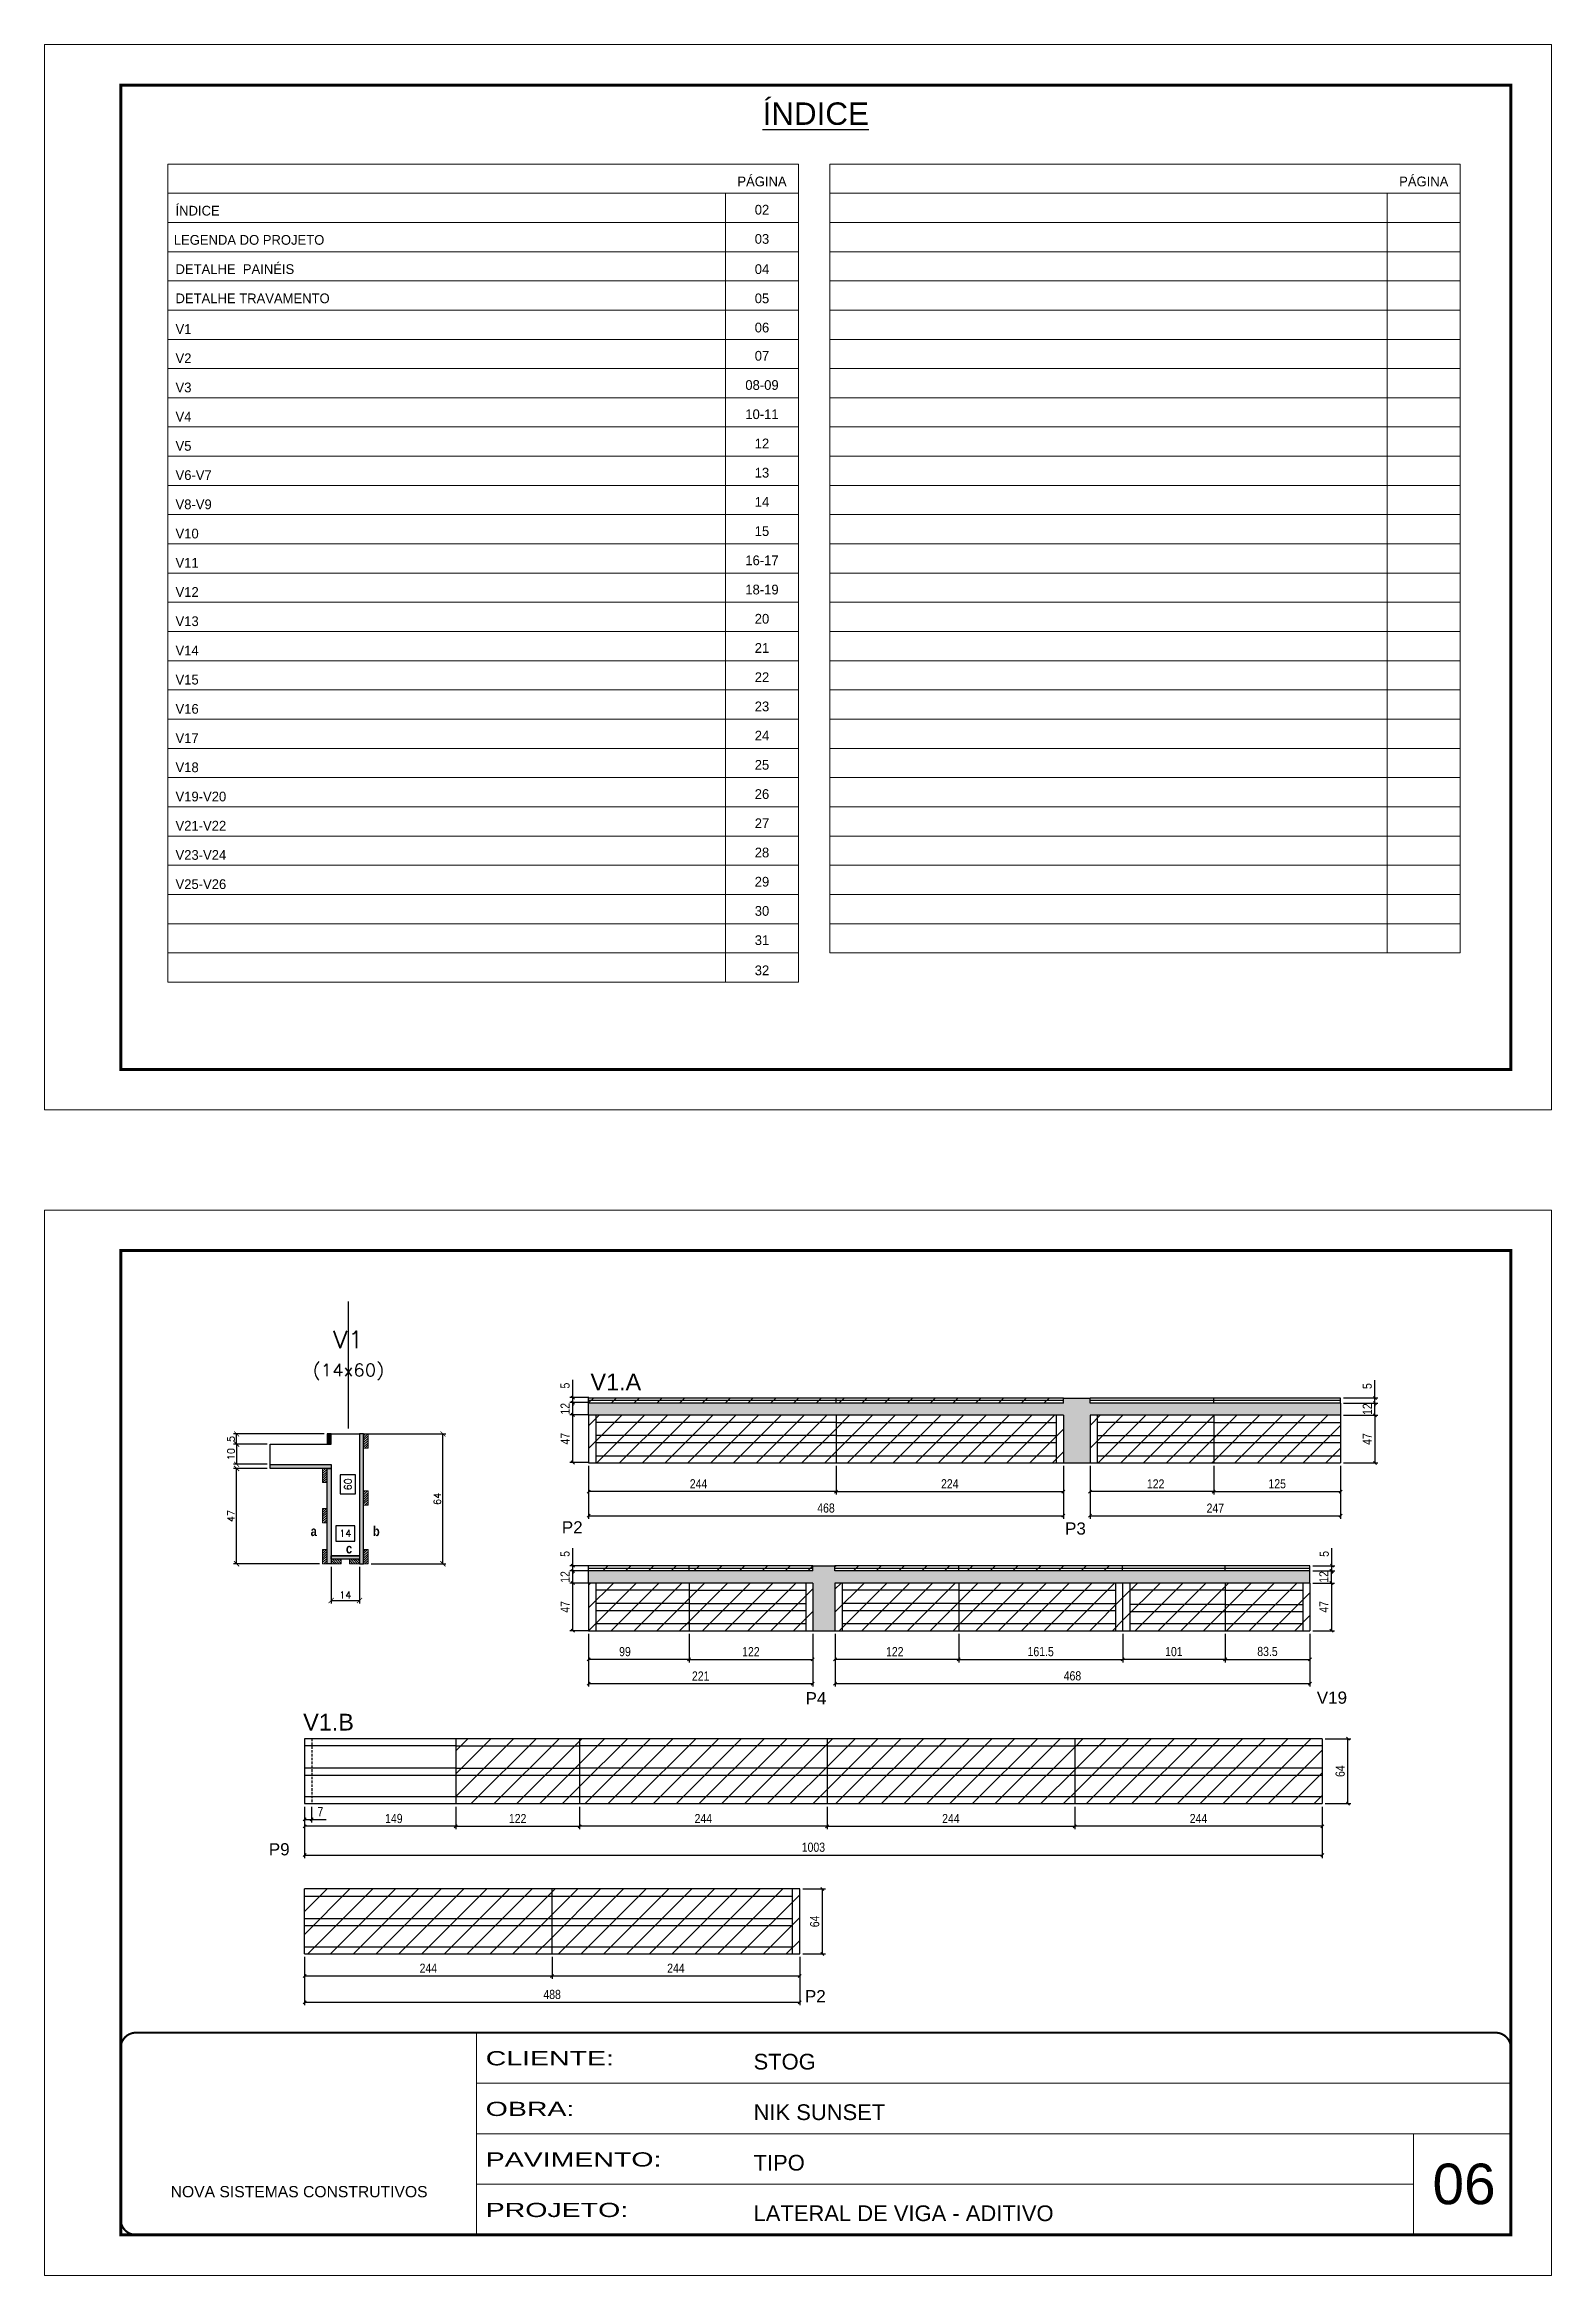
# Model space of a CAD drawing. Extents: x -10448 to -1189, y -11772 to 17235.
# Drawn here: x -8850 to -7365, y 14646 to 16844 of the extents above; entities that cross this region are included whole.
import ezdxf
from ezdxf.enums import TextEntityAlignment as Align

# ---------------------------------------------------------------- set-up
doc = ezdxf.new("R2010")
doc.units = 0
for name, pattern in [('CONTINUO', [0]), ('DASHED', [0.75, 0.5, -0.25]), ('HIDDEN', [0.375, 0.25, -0.125])]:
    doc.linetypes.add(name, pattern=pattern)
for name, color, linetype in [('5', 5, 'Continuous'), ('COTA', 241, 'Continuous'), ('Cota Seção (2x)', 4, 'Continuous'), ('detalhes', 4, 'Continuous'), ('NOMENCLATURA', 7, 'Continuous'), ('Painéis', 200, 'Continuous'), ('Reaproveitamento', 251, 'Continuous'), ('SARR_2.2x7', 40, 'Continuous'), ('SARR_EDITAR', 141, 'Continuous'), ('Texto de Titulo', 7, 'Continuous'), ('Texto Qtd Sarr', 242, 'Continuous')]:
    doc.layers.add(name, color=color, linetype=linetype)
for name, color, linetype, lineweight in [('CARIMBO', 255, 'Continuous', 9), ('CONCRETO', 251, 'Continuous', 25), ('Folhas', 255, 'Continuous', 9), ('Hachura', 251, 'Continuous', 9), ('Madeira', 126, 'Continuous', 18), ('SARRAFO DE PRESSAO', 251, 'DASHED', 9), ('Texto Seção', 7, 'Continuous', 15)]:
    doc.layers.add(name, color=color, linetype=linetype, lineweight=lineweight)
doc.styles.add('ARIAL', font='arial.ttf')
doc.styles.add('COTA TECNICA-50', font='techl___.ttf', dxfattribs={"height": 9})
doc.styles.add('Romans', font='romans.shx')
doc.styles.get("Standard").update_dxf_attribs({"font": 'arial.ttf'})
doc.styles.add('TECNICA', font='techb___.ttf', dxfattribs={"height": 10})
doc.styles.add('Tecnologia', font='')
doc.styles.get('Tecnologia').set_extended_font_data('Forgotten Futurist')
doc.dimstyles.new('COTA PAINEL-50', dxfattribs={"dimtxt": 9, "dimasz": 3, "dimexe": 3, "dimexo": 3, "dimgap": 3, "dimtad": 1, "dimdec": 1, "dimzin": 12, "dimdsep": 46, "dimtxsty": 'COTA TECNICA-50', "dimblk1": 'OBLIQUE', "dimblk2": 'OBLIQUE', "dimsah": 1, "dimcen": 0.9, "dimclrd": 4, "dimclre": 4, "dimclrt": 240, "dimadec": 1, "dimazin": 3, "dimtfac": 1, "dimtdec": 1, "dimtmove": 0, "dimatfit": 3, "dimfxl": 1, "dimtolj": 1, "dimtzin": 12, "dimarcsym": 0})
doc.dimstyles.new('Cota Seção (2x)', dxfattribs={"dimtxt": 7, "dimasz": 5, "dimexe": 3, "dimexo": 3, "dimgap": 2, "dimtad": 3, "dimdec": 1, "dimlfac": 0.5, "dimzin": 12, "dimdsep": 46, "dimtxsty": 'Romans', "dimblk": 'ARCHTICK', "dimcen": 0, "dimclrd": 4, "dimclre": 4, "dimclrt": 1, "dimadec": 1, "dimazin": 3, "dimtfac": 1, "dimtdec": 1, "dimtmove": 0, "dimatfit": 3, "dimldrblk": 'OBLIQUE', "dimfxl": 1, "dimtolj": 1, "dimtzin": 12, "dimarcsym": 0})
doc.dimstyles.new('Cota Seção interna', dxfattribs={"dimtxt": 7, "dimasz": 6, "dimexe": 0.18, "dimexo": 2, "dimgap": -4, "dimtad": 3, "dimdec": 1, "dimlfac": 0.5, "dimzin": 12, "dimdsep": 46, "dimtxsty": 'Romans', "dimblk": 'ARCHTICK', "dimcen": 0.09, "dimse1": 1, "dimse2": 1, "dimsd1": 1, "dimsd2": 1, "dimclrd": 180, "dimclre": 5, "dimclrt": 1, "dimadec": 0, "dimazin": 3, "dimtfac": 1, "dimtdec": 1, "dimtofl": 0, "dimtmove": 0, "dimatfit": 3, "dimldrblk": 'ARCHTICK', "dimfxl": 1, "dimtolj": 1, "dimtzin": 0, "dimarcsym": 0})
pattern_1 = [(315, (14355.2247, 7117.3318), (1.12253202, 1.12253202), [])]
pattern_2 = [(45, (-139455.783, -9287.877), (-11.2253202, 11.2253202), [])]
pattern_3 = [(50, (-139455.7827, -9287.8767), (5.46554007, -0.47817257), [0.5715, -6.2865]), (355, (-139455.7827, -9287.8767), (-1.05730264, 5.73170536), [0.4572, -5.02921753]), (100.4514447, (-139455.327, -9287.9165), (4.40823741, 5.25353256), [0.48570026, -5.34270734]), (46.1842, (-139455.783, -9286.3527), (8.13237123, -1.26126984), [0.85725, -9.42975]), (96.6355576, (-139455.105, -9286.458), (7.122124, 7.42278374), [0.7285507, -8.01406824]), (351.184151, (-139455.783, -9286.353), (7.122124, 7.42278374), [0.685799, -7.54379196]), (21, (-139455.0207, -9286.7337), (4.54843174, -3.06795595), [0.5715, -6.2865]), (326, (-139455.0207, -9286.7337), (1.85406085, 5.52563898), [0.4572, -5.0292]), (71.451445, (-139454.6417, -9286.9893), (6.40249258, 2.45768307), [0.48570026, -5.34269813]), (37.5, (-139455.7827, -9287.8767), (0.092658098, 2.536651166), [0, -4.96824, 0, -5.1054, 0, -5.04825]), (7.5, (-139455.7827, -9287.8767), (2.004589875, 3.005417245), [0, -2.91084, 0, -4.85394, 0, -1.92405]), (327.5, (-139457.482, -9287.8767), (4.067717855, -0.17186232), [0, -1.905, 0, -5.9436, 0, -7.8867]), (317.5, (-139458.244, -9287.8767), (4.44387544, 0.76279473), [0, -2.4765, 0, -3.94716, 0, -5.6007])]
pattern_4 = [(45, (-139425.783, -9267.877), (-11.2253202, 11.2253202), [])]
pattern_5 = [(45, (-139455.783, -9239.877), (-11.2253202, 11.2253202), [])]

msp = doc.modelspace()

# ---------------------------------------------------------------- texts
at = {"color": 0, "linetype": 'Continuous', "ltscale": 5, "style": 'ARIAL'}
msp.add_text('%%UÍNDICE', height=22.118, dxfattribs=at).set_placement((-8089.78, 16765.15), align=Align.CENTER)
at = {"layer": '5', "linetype": 'Continuous'}
for s, p in [('P2', (-8340.03, 15376.9)), ('P3', (-7844.06, 15375.75)), ('P4', (-8099.83, 15208.48)), ('V19', (-7595.99, 15209.04)), ('P9', (-8628.82, 15059.61)), ('P2', (-8100.47, 14914.86))]:
    msp.add_text(s, height=12, rotation=0.00004, dxfattribs=at).set_placement(p)
at = {"layer": 'CARIMBO', "style": 'Tecnologia'}
for s, p in [('PÁGINA', (-8142.78, 16704.55)), ('PÁGINA', (-7490.57, 16704.55)), ('02', (-8142.78, 16676.72)), ('03', (-8142.78, 16647.92)), ('04', (-8142.78, 16618.16)), ('05', (-8142.78, 16589.36)), ('06', (-8142.78, 16560.57)), ('07', (-8142.78, 16532.74)), ('08-09', (-8142.78, 16503.94)), ('10-11', (-8142.78, 16475.15)), ('12', (-8142.78, 16446.35)), ('13', (-8142.78, 16417.55)), ('14', (-8142.78, 16388.76)), ('15', (-8142.78, 16359.96)), ('16-17', (-8142.78, 16331.16)), ('18-19', (-8142.78, 16302.37)), ('20', (-8142.78, 16273.57)), ('21', (-8142.78, 16244.78)), ('22', (-8142.78, 16215.98)), ('23', (-8142.78, 16187.18)), ('24', (-8142.78, 16158.39)), ('25', (-8142.78, 16129.59)), ('26', (-8142.78, 16100.79)), ('27', (-8142.78, 16072)), ('28', (-8142.78, 16043.2)), ('29', (-8142.78, 16014.41)), ('30', (-8142.78, 15985.61)), ('31', (-8142.78, 15956.81)), ('32', (-8142.78, 15927.05))]:
    msp.add_text(s, height=9.599, dxfattribs=at).set_placement(p, align=Align.CENTER)
at = {"layer": 'CARIMBO'}
for s, height, style, p in [('ÍNDICE', 9.599, 'Tecnologia', (-8720.76, 16675.75)), ('LEGENDA DO PROJETO', 9.5987, 'Tecnologia', (-8722.47, 16646.96)), ('DETALHE  PAINÉIS', 9.5987, 'Tecnologia', (-8720.76, 16618.16)), ('DETALHE TRAVAMENTO', 9.5987, 'Tecnologia', (-8720.76, 16589.36)), ('V1', 9.599, 'Tecnologia', (-8720.76, 16559.12)), ('V2', 9.599, 'Tecnologia', (-8720.76, 16530.33)), ('V3', 9.599, 'Tecnologia', (-8720.76, 16501.53)), ('V4', 9.599, 'Tecnologia', (-8720.76, 16472.74)), ('V5', 9.599, 'Tecnologia', (-8720.76, 16443.94)), ('V6-V7', 9.599, 'Tecnologia', (-8720.76, 16415.14)), ('V8-V9', 9.599, 'Tecnologia', (-8720.76, 16386.35)), ('V10', 9.599, 'Tecnologia', (-8720.76, 16357.55)), ('V11', 9.599, 'Tecnologia', (-8720.76, 16328.75)), ('V12', 9.599, 'Tecnologia', (-8720.76, 16299.96)), ('V13', 9.599, 'Tecnologia', (-8720.76, 16271.16)), ('V14', 9.599, 'Tecnologia', (-8720.76, 16242.37)), ('V15', 9.599, 'Tecnologia', (-8720.76, 16213.57)), ('V16', 9.599, 'Tecnologia', (-8720.76, 16184.77)), ('V17', 9.599, 'Tecnologia', (-8720.76, 16155.98)), ('V18', 9.599, 'Tecnologia', (-8720.76, 16127.18)), ('V19-V20', 9.599, 'Tecnologia', (-8720.76, 16098.38)), ('V21-V22', 9.599, 'Tecnologia', (-8720.76, 16069.59)), ('V23-V24', 9.599, 'Tecnologia', (-8720.76, 16040.79)), ('V25-V26', 9.599, 'Tecnologia', (-8720.76, 16012)), ('06', 40, 'ARIAL', (-7481.92, 14715.8))]:
    msp.add_text(s, height=height, dxfattribs=dict(at, style=style)).set_placement(p)
at = {"layer": 'detalhes', "style": 'TECNICA'}
for s, p in [('a', (-8587.62, 15374.31)), ('b', (-8526.28, 15374.3)), ('c', (-8552.8, 15357.21))]:
    msp.add_text(s, height=9.6, dxfattribs=at).set_placement(p)
at = {"layer": 'NOMENCLATURA', "linetype": 'Continuous'}
for s, p in [('V1.A', (-8311.8, 15517.94)), ('V1.B', (-8594.96, 15182.67))]:
    msp.add_text(s, height=16.5, dxfattribs=at).set_placement(p)

# ---------------------------------------------------------------- blocks, each defined once
blk = doc.blocks.new('9999999999')
at = {"color": 30, "linetype": 'CONTINUO'}
for p, q in [((98564.6, 34230.2), (98564.6, 34429.4)), ((98564.6, 34379.6), (99584, 34379.6)), ((98564.6, 34329.8), (99488, 34329.8)), ((99584, 34329.8), (99488, 34329.8)), ((99488, 34329.8), (99488, 34230.2)), ((98564.6, 34280), (99488, 34280))]:
    blk.add_line(p, q, dxfattribs=at)
at = {"color": 30, "linetype": 'CONTINUO', "const_width": 2}
blk.add_lwpolyline([(99584, 34230.2), (99584, 34414.4, 0.414214), (99569, 34429.4), (98229, 34429.4, 0.414214), (98214, 34414.4), (98214, 34245.2, 0.414214), (98229, 34230.2), (99584, 34230.2)], format="xyb", dxfattribs=at)
at = {"layer": 'Folhas'}
blk.add_lwpolyline([(98139, 34190.2), (99624, 34190.2), (99624, 35240.2), (98139, 35240.2)], close=True, dxfattribs=at)
at = {"layer": 'Folhas', "color": 30, "const_width": 3}
blk.add_lwpolyline([(98214, 34230.2), (99584, 34230.2), (99584, 35200.2), (98214, 35200.2)], close=True, dxfattribs=at)
at = {"color": 7, "linetype": 'Continuous', "ltscale": 5, "style": 'ARIAL'}
for s, height, p in [('STOG', 15.48, (98837.7, 34393.1)), ('NIK SUNSET', 15.48, (98837.7, 34343.3)), ('TIPO', 15.48, (98837.7, 34293.5)), ('NOVA SISTEMAS CONSTRUTIVOS', 11.059, (98263.2, 34267.2)), ('LATERAL DE VIGA - ADITIVO', 15.483, (98837.7, 34243.7))]:
    blk.add_text(s, height=height, dxfattribs=at).set_placement(p)
at = {"layer": 'Folhas', "color": 7, "style": 'Tecnologia', "width": 1.5}
for s, p in [('CLIENTE:', (98573.7, 34397.2)), ('OBRA:', (98573.7, 34347.3)), ('PAVIMENTO:', (98573.7, 34297.5)), ('PROJETO:', (98573.7, 34247.7))]:
    blk.add_text(s, height=14, dxfattribs=at).set_placement(p)
blk = doc.blocks.new('_ArchTick')
at = {"color": 0, "linetype": 'ByBlock', "const_width": 0.15}
blk.add_lwpolyline([(-0.5, -0.5), (0.5, 0.5)], dxfattribs=at)
blk = doc.blocks.new('*D34')
at = {"layer": 'COTA', "color": 4, "lineweight": -2, "transparency": 16777216}
for p, q in [((-8630.4, 15441), (-8663.6, 15441)), ((-8660.6, 15347), (-8660.6, 15441)), ((-8578.8, 15347), (-8663.6, 15347))]:
    blk.add_line(p, q, dxfattribs=at)
at = {"layer": 'Defpoints', "color": 0, "transparency": 16777216}
for p in [(-8660.6, 15441), (-8627.4, 15441), (-8575.8, 15347)]:
    blk.add_point(p, dxfattribs=at)
at = {"layer": 'COTA', "color": 4, "lineweight": -2, "transparency": 16777216, "xscale": 5, "yscale": 5, "zscale": 5}
for p, rotation in [((-8660.6, 15441), 90), ((-8660.6, 15347), 270)]:
    blk.add_blockref('_ArchTick', p, dxfattribs=dict(at, rotation=rotation))
at = {"layer": 'COTA', "color": 1, "transparency": 16777216, "insert": (-8666.1, 15394), "char_height": 7, "attachment_point": 5, "rotation": 90, "style": 'Romans'}
blk.add_mtext('\\A1;47', dxfattribs=at)
blk = doc.blocks.new('_Oblique')
at = {"color": 0, "linetype": 'ByBlock', "lineweight": -2}
blk.add_line((-0.5, -0.5), (0.5, 0.5), dxfattribs=at)
blk = doc.blocks.new('*D35')
at = {"layer": 'COTA', "color": 4, "lineweight": -2, "transparency": 16777216}
for p, q in [((-8630.4, 15465), (-8663.6, 15465)), ((-8660.6, 15465), (-8660.6, 15445)), ((-8630.4, 15445), (-8663.6, 15445))]:
    blk.add_line(p, q, dxfattribs=at)
at = {"layer": 'Defpoints', "color": 0, "transparency": 16777216}
for p in [(-8627.4, 15465), (-8660.6, 15445), (-8627.4, 15445)]:
    blk.add_point(p, dxfattribs=at)
at = {"layer": 'COTA', "color": 4, "lineweight": -2, "transparency": 16777216, "xscale": 5, "yscale": 5, "zscale": 5}
for p, rotation in [((-8660.6, 15465), 90), ((-8660.6, 15445), 270)]:
    blk.add_blockref('_ArchTick', p, dxfattribs=dict(at, rotation=rotation))
at = {"layer": 'COTA', "color": 1, "transparency": 16777216, "insert": (-8666.1, 15455), "char_height": 7, "attachment_point": 5, "rotation": 90, "style": 'Romans'}
blk.add_mtext('\\A1;10', dxfattribs=at)
blk = doc.blocks.new('*D36')
at = {"layer": 'COTA', "color": 4, "lineweight": -2, "transparency": 16777216}
for p, q in [((-8532.4, 15475), (-8454.2, 15475)), ((-8457.2, 15347), (-8457.2, 15475)), ((-8528, 15347), (-8454.2, 15347))]:
    blk.add_line(p, q, dxfattribs=at)
at = {"layer": 'Defpoints', "color": 0, "transparency": 16777216}
for p in [(-8535.4, 15475), (-8457.2, 15475), (-8531, 15347)]:
    blk.add_point(p, dxfattribs=at)
at = {"layer": 'COTA', "color": 4, "lineweight": -2, "transparency": 16777216, "xscale": 5, "yscale": 5, "zscale": 5}
for p, rotation in [((-8457.2, 15475), 90), ((-8457.2, 15347), 270)]:
    blk.add_blockref('_ArchTick', p, dxfattribs=dict(at, rotation=rotation))
at = {"layer": 'COTA', "color": 1, "transparency": 16777216, "insert": (-8462.7, 15411), "char_height": 7, "attachment_point": 5, "rotation": 90, "style": 'Romans'}
blk.add_mtext('\\A1;64', dxfattribs=at)
blk = doc.blocks.new('*D37')
at = {"layer": 'Cota Seção (2x)', "color": 180, "lineweight": -2, "transparency": 16777216}
for p, q in [((-8543.4, 15434.8), (-8558.4, 15434.8)), ((-8558.4, 15434.8), (-8558.4, 15415.8)), ((-8543.4, 15415.8), (-8543.4, 15434.8)), ((-8558.4, 15415.8), (-8543.4, 15415.8))]:
    blk.add_line(p, q, dxfattribs=at)
at = {"layer": 'Defpoints', "color": 0, "transparency": 16777216}
for p in [(-8539.4, 15475), (-8539.4, 15475), (-8539.4, 15355)]:
    blk.add_point(p, dxfattribs=at)
at = {"layer": 'Cota Seção (2x)', "color": 1, "transparency": 16777216, "insert": (-8550.9, 15425.3), "char_height": 7, "attachment_point": 5, "rotation": 90, "style": 'Romans'}
blk.add_mtext('\\A1;60', dxfattribs=at)
blk = doc.blocks.new('*D38')
at = {"layer": 'COTA', "color": 4, "lineweight": -2, "transparency": 16777216}
for p, q in [((-8567.4, 15344), (-8567.4, 15307.8)), ((-8539.4, 15344), (-8539.4, 15307.8)), ((-8567.4, 15310.8), (-8539.4, 15310.8))]:
    blk.add_line(p, q, dxfattribs=at)
at = {"layer": 'Defpoints', "color": 0, "transparency": 16777216}
for p in [(-8567.4, 15347), (-8539.4, 15347), (-8539.4, 15310.8)]:
    blk.add_point(p, dxfattribs=at)
at = {"layer": 'COTA', "color": 4, "lineweight": -2, "transparency": 16777216, "xscale": 5, "yscale": 5, "zscale": 5, "rotation": 180}
blk.add_blockref('_ArchTick', (-8567.4, 15310.8), dxfattribs=at)
at = {"layer": 'COTA', "color": 4, "lineweight": -2, "transparency": 16777216, "xscale": 5, "yscale": 5, "zscale": 5}
blk.add_blockref('_ArchTick', (-8539.4, 15310.8), dxfattribs=at)
at = {"layer": 'COTA', "color": 1, "transparency": 16777216, "insert": (-8553.4, 15316.3), "char_height": 7, "attachment_point": 5, "style": 'Romans'}
blk.add_mtext('\\A1;14', dxfattribs=at)
blk = doc.blocks.new('*D55')
at = {"layer": 'COTA', "color": 4, "lineweight": -2, "transparency": 16777216}
for p, q in [((-8574.4, 15475), (-8663.6, 15475)), ((-8630.4, 15465), (-8663.6, 15465)), ((-8660.6, 15465), (-8660.6, 15475))]:
    blk.add_line(p, q, dxfattribs=at)
at = {"layer": 'Defpoints', "color": 0, "transparency": 16777216}
for p in [(-8660.6, 15475), (-8627.4, 15465), (-8571.4, 15475)]:
    blk.add_point(p, dxfattribs=at)
at = {"layer": 'COTA', "color": 4, "lineweight": -2, "transparency": 16777216, "xscale": 5, "yscale": 5, "zscale": 5}
for p, rotation in [((-8660.6, 15475), 90), ((-8660.6, 15465), 270)]:
    blk.add_blockref('_ArchTick', p, dxfattribs=dict(at, rotation=rotation))
at = {"layer": 'COTA', "color": 1, "transparency": 16777216, "insert": (-8666.1, 15470), "char_height": 7, "attachment_point": 5, "rotation": 90, "style": 'Romans'}
blk.add_mtext('\\A1;5', dxfattribs=at)
blk = doc.blocks.new('titulo1')
at = {"layer": 'Defpoints', "color": 252, "linetype": 'HIDDEN', "ltscale": 2}
blk.add_line((0, 0), (0, 125), dxfattribs=at)
at = {"layer": 'Defpoints', "style": 'Romans', "oblique": 15}
blk.add_attdef('FOLHA', text='', height=10, dxfattribs=at).set_placement((0, 15.6), align=Align.MIDDLE_CENTER)
at = {"layer": 'Texto Qtd Sarr', "color": 3, "style": 'Romans', "oblique": 15}
for tag, height, p in [('TITULO', 17, (0, 71.4)), ('SEÇÃO', 12, (0, 41.5))]:
    blk.add_attdef(tag, text='', height=height, dxfattribs=at).set_placement(p, align=Align.MIDDLE_CENTER)
blk = doc.blocks.new('*D56')
at = {"layer": 'Cota Seção (2x)', "color": 180, "lineweight": -2, "transparency": 16777216}
for p, q in [((-8544.1, 15384.4), (-8562.7, 15384.4)), ((-8562.7, 15384.4), (-8562.7, 15369.4)), ((-8562.7, 15369.4), (-8544.1, 15369.4)), ((-8544.1, 15369.4), (-8544.1, 15384.4))]:
    blk.add_line(p, q, dxfattribs=at)
at = {"layer": 'Defpoints', "color": 0, "transparency": 16777216}
for p in [(-8567.4, 15355), (-8539.4, 15365.4), (-8539.4, 15355)]:
    blk.add_point(p, dxfattribs=at)
at = {"layer": 'Cota Seção (2x)', "color": 1, "transparency": 16777216, "insert": (-8553.4, 15376.9), "char_height": 7, "attachment_point": 5, "style": 'Romans'}
blk.add_mtext('\\A1;14', dxfattribs=at)
blk = doc.blocks.new('*D16')
at = {"layer": 'COTA', "color": 4, "linetype": 'ByBlock', "lineweight": -2, "transparency": 16777216}
for p, q in [((-8069.7, 15443.4), (-8069.7, 15415.2)), ((-7845.7, 15443.4), (-7845.7, 15415.2)), ((-8069.7, 15418.2), (-7845.7, 15418.2))]:
    blk.add_line(p, q, dxfattribs=at)
at = {"layer": 'Defpoints', "color": 0, "linetype": 'ByBlock', "transparency": 16777216}
for p in [(-8069.7, 15446.4), (-7845.7, 15446.4), (-7845.7, 15418.2)]:
    blk.add_point(p, dxfattribs=at)
at = {"layer": 'COTA', "color": 4, "linetype": 'ByBlock', "lineweight": -2, "transparency": 16777216, "xscale": 3, "yscale": 3, "zscale": 3, "rotation": 180}
blk.add_blockref('_Oblique', (-8069.7, 15418.2), dxfattribs=at)
at = {"layer": 'COTA', "color": 4, "linetype": 'ByBlock', "lineweight": -2, "transparency": 16777216, "xscale": 3, "yscale": 3, "zscale": 3}
blk.add_blockref('_Oblique', (-7845.7, 15418.2), dxfattribs=at)
at = {"layer": 'COTA', "color": 240, "linetype": 'ByBlock', "transparency": 16777216, "insert": (-7957.7, 15425.8), "char_height": 9, "attachment_point": 5, "style": 'COTA TECNICA-50'}
blk.add_mtext('\\A1;224', dxfattribs=at)
blk = doc.blocks.new('*D17')
at = {"layer": 'COTA', "color": 4, "linetype": 'ByBlock', "lineweight": -2, "transparency": 16777216}
for p, q in [((-8313.7, 15443.4), (-8313.7, 15415.2)), ((-8069.7, 15443.4), (-8069.7, 15415.2)), ((-8069.7, 15418.2), (-8313.7, 15418.2))]:
    blk.add_line(p, q, dxfattribs=at)
at = {"layer": 'Defpoints', "color": 0, "linetype": 'ByBlock', "transparency": 16777216}
for p in [(-8313.7, 15446.4), (-8069.7, 15446.4), (-8313.7, 15418.2)]:
    blk.add_point(p, dxfattribs=at)
at = {"layer": 'COTA', "color": 4, "linetype": 'ByBlock', "lineweight": -2, "transparency": 16777216, "xscale": 3, "yscale": 3, "zscale": 3, "rotation": 180}
blk.add_blockref('_Oblique', (-8313.7, 15418.2), dxfattribs=at)
at = {"layer": 'COTA', "color": 4, "linetype": 'ByBlock', "lineweight": -2, "transparency": 16777216, "xscale": 3, "yscale": 3, "zscale": 3}
blk.add_blockref('_Oblique', (-8069.7, 15418.2), dxfattribs=at)
at = {"layer": 'COTA', "color": 240, "linetype": 'ByBlock', "transparency": 16777216, "insert": (-8205.3, 15425.8), "char_height": 9, "attachment_point": 5, "style": 'COTA TECNICA-50'}
blk.add_mtext('\\A1;244', dxfattribs=at)
blk = doc.blocks.new('*D49')
at = {"layer": 'COTA', "color": 4, "linetype": 'ByBlock', "lineweight": -2, "transparency": 16777216}
for p, q in [((-8313.7, 15443.4), (-8313.7, 15391.3)), ((-7845.7, 15443.4), (-7845.7, 15391.3)), ((-8313.7, 15394.3), (-7845.7, 15394.3))]:
    blk.add_line(p, q, dxfattribs=at)
at = {"layer": 'Defpoints', "color": 0, "linetype": 'ByBlock', "transparency": 16777216}
for p in [(-8313.7, 15446.4), (-7845.7, 15446.4), (-7845.7, 15394.3)]:
    blk.add_point(p, dxfattribs=at)
at = {"layer": 'COTA', "color": 4, "linetype": 'ByBlock', "lineweight": -2, "transparency": 16777216, "xscale": 3, "yscale": 3, "zscale": 3, "rotation": 180}
blk.add_blockref('_Oblique', (-8313.7, 15394.3), dxfattribs=at)
at = {"layer": 'COTA', "color": 4, "linetype": 'ByBlock', "lineweight": -2, "transparency": 16777216, "xscale": 3, "yscale": 3, "zscale": 3}
blk.add_blockref('_Oblique', (-7845.7, 15394.3), dxfattribs=at)
at = {"layer": 'COTA', "color": 240, "linetype": 'ByBlock', "transparency": 16777216, "insert": (-8079.7, 15401.9), "char_height": 9, "attachment_point": 5, "style": 'COTA TECNICA-50'}
blk.add_mtext('\\A1;468', dxfattribs=at)
blk = doc.blocks.new('*D18')
at = {"layer": 'COTA', "color": 4, "linetype": 'ByBlock', "lineweight": -2, "transparency": 16777216}
for p, q in [((-7697.5, 15443.4), (-7697.5, 15415.2)), ((-7572.5, 15443.4), (-7572.5, 15415.2)), ((-7697.5, 15418.2), (-7572.5, 15418.2))]:
    blk.add_line(p, q, dxfattribs=at)
at = {"layer": 'Defpoints', "color": 0, "linetype": 'ByBlock', "transparency": 16777216}
for p in [(-7697.5, 15446.4), (-7572.5, 15446.4), (-7572.5, 15418.2)]:
    blk.add_point(p, dxfattribs=at)
at = {"layer": 'COTA', "color": 4, "linetype": 'ByBlock', "lineweight": -2, "transparency": 16777216, "xscale": 3, "yscale": 3, "zscale": 3, "rotation": 180}
blk.add_blockref('_Oblique', (-7697.5, 15418.2), dxfattribs=at)
at = {"layer": 'COTA', "color": 4, "linetype": 'ByBlock', "lineweight": -2, "transparency": 16777216, "xscale": 3, "yscale": 3, "zscale": 3}
blk.add_blockref('_Oblique', (-7572.5, 15418.2), dxfattribs=at)
at = {"layer": 'COTA', "color": 240, "linetype": 'ByBlock', "transparency": 16777216, "insert": (-7635, 15425.8), "char_height": 9, "attachment_point": 5, "style": 'COTA TECNICA-50'}
blk.add_mtext('\\A1;125', dxfattribs=at)
blk = doc.blocks.new('*D19')
at = {"layer": 'COTA', "color": 4, "linetype": 'ByBlock', "lineweight": -2, "transparency": 16777216}
for p, q in [((-7819.5, 15443.4), (-7819.5, 15415.2)), ((-7697.5, 15443.4), (-7697.5, 15415.2)), ((-7697.5, 15418.2), (-7819.5, 15418.2))]:
    blk.add_line(p, q, dxfattribs=at)
at = {"layer": 'Defpoints', "color": 0, "linetype": 'ByBlock', "transparency": 16777216}
for p in [(-7819.5, 15446.4), (-7697.5, 15446.4), (-7819.5, 15418.2)]:
    blk.add_point(p, dxfattribs=at)
at = {"layer": 'COTA', "color": 4, "linetype": 'ByBlock', "lineweight": -2, "transparency": 16777216, "xscale": 3, "yscale": 3, "zscale": 3, "rotation": 180}
blk.add_blockref('_Oblique', (-7819.5, 15418.2), dxfattribs=at)
at = {"layer": 'COTA', "color": 4, "linetype": 'ByBlock', "lineweight": -2, "transparency": 16777216, "xscale": 3, "yscale": 3, "zscale": 3}
blk.add_blockref('_Oblique', (-7697.5, 15418.2), dxfattribs=at)
at = {"layer": 'COTA', "color": 240, "linetype": 'ByBlock', "transparency": 16777216, "insert": (-7754.8, 15425.7), "char_height": 9, "attachment_point": 5, "style": 'COTA TECNICA-50'}
blk.add_mtext('\\A1;122', dxfattribs=at)
blk = doc.blocks.new('*D50')
at = {"layer": 'COTA', "color": 4, "linetype": 'ByBlock', "lineweight": -2, "transparency": 16777216}
for p, q in [((-7819.5, 15443.4), (-7819.5, 15391.3)), ((-7572.5, 15443.4), (-7572.5, 15391.3)), ((-7819.5, 15394.3), (-7572.5, 15394.3))]:
    blk.add_line(p, q, dxfattribs=at)
at = {"layer": 'Defpoints', "color": 0, "linetype": 'ByBlock', "transparency": 16777216}
for p in [(-7819.5, 15446.4), (-7572.5, 15446.4), (-7572.5, 15394.3)]:
    blk.add_point(p, dxfattribs=at)
at = {"layer": 'COTA', "color": 4, "linetype": 'ByBlock', "lineweight": -2, "transparency": 16777216, "xscale": 3, "yscale": 3, "zscale": 3, "rotation": 180}
blk.add_blockref('_Oblique', (-7819.5, 15394.3), dxfattribs=at)
at = {"layer": 'COTA', "color": 4, "linetype": 'ByBlock', "lineweight": -2, "transparency": 16777216, "xscale": 3, "yscale": 3, "zscale": 3}
blk.add_blockref('_Oblique', (-7572.5, 15394.3), dxfattribs=at)
at = {"layer": 'COTA', "color": 240, "linetype": 'ByBlock', "transparency": 16777216, "insert": (-7696, 15401.8), "char_height": 9, "attachment_point": 5, "style": 'COTA TECNICA-50'}
blk.add_mtext('\\A1;247', dxfattribs=at)
blk = doc.blocks.new('*D20')
at = {"layer": 'COTA', "color": 4, "linetype": 'ByBlock', "lineweight": -2, "transparency": 16777216}
for p, q in [((-8214.7, 15278), (-8214.7, 15249.8)), ((-8092.7, 15278), (-8092.7, 15249.8)), ((-8214.7, 15252.8), (-8092.7, 15252.8))]:
    blk.add_line(p, q, dxfattribs=at)
at = {"layer": 'Defpoints', "color": 0, "linetype": 'ByBlock', "transparency": 16777216}
for p in [(-8214.7, 15281), (-8092.7, 15281), (-8092.7, 15252.8)]:
    blk.add_point(p, dxfattribs=at)
at = {"layer": 'COTA', "color": 4, "linetype": 'ByBlock', "lineweight": -2, "transparency": 16777216, "xscale": 3, "yscale": 3, "zscale": 3, "rotation": 180}
blk.add_blockref('_Oblique', (-8214.7, 15252.8), dxfattribs=at)
at = {"layer": 'COTA', "color": 4, "linetype": 'ByBlock', "lineweight": -2, "transparency": 16777216, "xscale": 3, "yscale": 3, "zscale": 3}
blk.add_blockref('_Oblique', (-8092.7, 15252.8), dxfattribs=at)
at = {"layer": 'COTA', "color": 240, "linetype": 'ByBlock', "transparency": 16777216, "insert": (-8153.7, 15260.4), "char_height": 9, "attachment_point": 5, "style": 'COTA TECNICA-50'}
blk.add_mtext('\\A1;122', dxfattribs=at)
blk = doc.blocks.new('*D21')
at = {"layer": 'COTA', "color": 4, "linetype": 'ByBlock', "lineweight": -2, "transparency": 16777216}
for p, q in [((-8313.7, 15278), (-8313.7, 15249.8)), ((-8214.7, 15278), (-8214.7, 15249.8)), ((-8214.7, 15252.8), (-8313.7, 15252.8))]:
    blk.add_line(p, q, dxfattribs=at)
at = {"layer": 'Defpoints', "color": 0, "linetype": 'ByBlock', "transparency": 16777216}
for p in [(-8313.7, 15281), (-8214.7, 15281), (-8313.7, 15252.8)]:
    blk.add_point(p, dxfattribs=at)
at = {"layer": 'COTA', "color": 4, "linetype": 'ByBlock', "lineweight": -2, "transparency": 16777216, "xscale": 3, "yscale": 3, "zscale": 3, "rotation": 180}
blk.add_blockref('_Oblique', (-8313.7, 15252.8), dxfattribs=at)
at = {"layer": 'COTA', "color": 4, "linetype": 'ByBlock', "lineweight": -2, "transparency": 16777216, "xscale": 3, "yscale": 3, "zscale": 3}
blk.add_blockref('_Oblique', (-8214.7, 15252.8), dxfattribs=at)
at = {"layer": 'COTA', "color": 240, "linetype": 'ByBlock', "transparency": 16777216, "insert": (-8277.8, 15260.4), "char_height": 9, "attachment_point": 5, "style": 'COTA TECNICA-50'}
blk.add_mtext('\\A1;99', dxfattribs=at)
blk = doc.blocks.new('*D51')
at = {"layer": 'COTA', "color": 4, "linetype": 'ByBlock', "lineweight": -2, "transparency": 16777216}
for p, q in [((-8313.7, 15278), (-8313.7, 15225.9)), ((-8092.7, 15278), (-8092.7, 15225.9)), ((-8313.7, 15228.9), (-8092.7, 15228.9))]:
    blk.add_line(p, q, dxfattribs=at)
at = {"layer": 'Defpoints', "color": 0, "linetype": 'ByBlock', "transparency": 16777216}
for p in [(-8313.7, 15281), (-8092.7, 15281), (-8092.7, 15228.9)]:
    blk.add_point(p, dxfattribs=at)
at = {"layer": 'COTA', "color": 4, "linetype": 'ByBlock', "lineweight": -2, "transparency": 16777216, "xscale": 3, "yscale": 3, "zscale": 3, "rotation": 180}
blk.add_blockref('_Oblique', (-8313.7, 15228.9), dxfattribs=at)
at = {"layer": 'COTA', "color": 4, "linetype": 'ByBlock', "lineweight": -2, "transparency": 16777216, "xscale": 3, "yscale": 3, "zscale": 3}
blk.add_blockref('_Oblique', (-8092.7, 15228.9), dxfattribs=at)
at = {"layer": 'COTA', "color": 240, "linetype": 'ByBlock', "transparency": 16777216, "insert": (-8203.2, 15236.4), "char_height": 9, "attachment_point": 5, "style": 'COTA TECNICA-50'}
blk.add_mtext('\\A1;221', dxfattribs=at)
blk = doc.blocks.new('*D22')
at = {"layer": 'COTA', "color": 4, "linetype": 'ByBlock', "lineweight": -2, "transparency": 16777216}
for p, q in [((-7948.8, 15278), (-7948.8, 15249.8)), ((-7787.3, 15278), (-7787.3, 15249.8)), ((-7948.8, 15252.8), (-7787.3, 15252.8))]:
    blk.add_line(p, q, dxfattribs=at)
at = {"layer": 'Defpoints', "color": 0, "linetype": 'ByBlock', "transparency": 16777216}
for p in [(-7948.8, 15281), (-7787.3, 15281), (-7787.3, 15252.8)]:
    blk.add_point(p, dxfattribs=at)
at = {"layer": 'COTA', "color": 4, "linetype": 'ByBlock', "lineweight": -2, "transparency": 16777216, "xscale": 3, "yscale": 3, "zscale": 3, "rotation": 180}
blk.add_blockref('_Oblique', (-7948.8, 15252.8), dxfattribs=at)
at = {"layer": 'COTA', "color": 4, "linetype": 'ByBlock', "lineweight": -2, "transparency": 16777216, "xscale": 3, "yscale": 3, "zscale": 3}
blk.add_blockref('_Oblique', (-7787.3, 15252.8), dxfattribs=at)
at = {"layer": 'COTA', "color": 240, "linetype": 'ByBlock', "transparency": 16777216, "insert": (-7868.1, 15260.4), "char_height": 9, "attachment_point": 5, "style": 'COTA TECNICA-50'}
blk.add_mtext('\\A1;161.5', dxfattribs=at)
blk = doc.blocks.new('*D23')
at = {"layer": 'COTA', "color": 4, "linetype": 'ByBlock', "lineweight": -2, "transparency": 16777216}
for p, q in [((-8070.8, 15278), (-8070.8, 15249.8)), ((-7948.8, 15278), (-7948.8, 15249.8)), ((-7948.8, 15252.8), (-8070.8, 15252.8))]:
    blk.add_line(p, q, dxfattribs=at)
at = {"layer": 'Defpoints', "color": 0, "linetype": 'ByBlock', "transparency": 16777216}
for p in [(-8070.8, 15281), (-7948.8, 15281), (-8070.8, 15252.8)]:
    blk.add_point(p, dxfattribs=at)
at = {"layer": 'COTA', "color": 4, "linetype": 'ByBlock', "lineweight": -2, "transparency": 16777216, "xscale": 3, "yscale": 3, "zscale": 3, "rotation": 180}
blk.add_blockref('_Oblique', (-8070.8, 15252.8), dxfattribs=at)
at = {"layer": 'COTA', "color": 4, "linetype": 'ByBlock', "lineweight": -2, "transparency": 16777216, "xscale": 3, "yscale": 3, "zscale": 3}
blk.add_blockref('_Oblique', (-7948.8, 15252.8), dxfattribs=at)
at = {"layer": 'COTA', "color": 240, "linetype": 'ByBlock', "transparency": 16777216, "insert": (-8011.9, 15260.4), "char_height": 9, "attachment_point": 5, "style": 'COTA TECNICA-50'}
blk.add_mtext('\\A1;122', dxfattribs=at)
blk = doc.blocks.new('*D52')
at = {"layer": 'COTA', "color": 4, "linetype": 'ByBlock', "lineweight": -2, "transparency": 16777216}
for p, q in [((-8070.8, 15278), (-8070.8, 15225.9)), ((-7602.8, 15278), (-7602.8, 15225.9)), ((-8070.8, 15228.9), (-7602.8, 15228.9))]:
    blk.add_line(p, q, dxfattribs=at)
at = {"layer": 'Defpoints', "color": 0, "linetype": 'ByBlock', "transparency": 16777216}
for p in [(-8070.8, 15281), (-7602.8, 15281), (-7602.8, 15228.9)]:
    blk.add_point(p, dxfattribs=at)
at = {"layer": 'COTA', "color": 4, "linetype": 'ByBlock', "lineweight": -2, "transparency": 16777216, "xscale": 3, "yscale": 3, "zscale": 3, "rotation": 180}
blk.add_blockref('_Oblique', (-8070.8, 15228.9), dxfattribs=at)
at = {"layer": 'COTA', "color": 4, "linetype": 'ByBlock', "lineweight": -2, "transparency": 16777216, "xscale": 3, "yscale": 3, "zscale": 3}
blk.add_blockref('_Oblique', (-7602.8, 15228.9), dxfattribs=at)
at = {"layer": 'COTA', "color": 240, "linetype": 'ByBlock', "transparency": 16777216, "insert": (-7836.8, 15236.5), "char_height": 9, "attachment_point": 5, "style": 'COTA TECNICA-50'}
blk.add_mtext('\\A1;468', dxfattribs=at)
blk = doc.blocks.new('*D24')
at = {"layer": 'COTA', "color": 4, "linetype": 'ByBlock', "lineweight": -2, "transparency": 16777216}
for p, q in [((-8313.5, 15328), (-8332.2, 15328)), ((-8329.2, 15281), (-8329.2, 15328)), ((-8313.5, 15281), (-8332.2, 15281))]:
    blk.add_line(p, q, dxfattribs=at)
at = {"layer": 'Defpoints', "color": 0, "linetype": 'ByBlock', "transparency": 16777216}
for p in [(-8329.2, 15328), (-8310.5, 15328), (-8310.5, 15281)]:
    blk.add_point(p, dxfattribs=at)
at = {"layer": 'COTA', "color": 4, "linetype": 'ByBlock', "lineweight": -2, "transparency": 16777216, "xscale": 3, "yscale": 3, "zscale": 3}
for p, rotation in [((-8329.2, 15328), 90), ((-8329.2, 15281), 270)]:
    blk.add_blockref('_Oblique', p, dxfattribs=dict(at, rotation=rotation))
at = {"layer": 'COTA', "color": 240, "linetype": 'ByBlock', "transparency": 16777216, "insert": (-8336.8, 15304.5), "char_height": 9, "attachment_point": 5, "rotation": 90, "style": 'COTA TECNICA-50'}
blk.add_mtext('\\A1;47', dxfattribs=at)
blk = doc.blocks.new('*D25')
at = {"layer": 'COTA', "color": 4, "linetype": 'ByBlock', "lineweight": -2, "transparency": 16777216}
for p, q in [((-8313.5, 15340), (-8332.2, 15340)), ((-8313.5, 15328), (-8332.2, 15328)), ((-8329.2, 15328), (-8329.2, 15340))]:
    blk.add_line(p, q, dxfattribs=at)
at = {"layer": 'Defpoints', "color": 0, "linetype": 'ByBlock', "transparency": 16777216}
for p in [(-8329.2, 15340), (-8310.5, 15340), (-8310.5, 15328)]:
    blk.add_point(p, dxfattribs=at)
at = {"layer": 'COTA', "color": 4, "linetype": 'ByBlock', "lineweight": -2, "transparency": 16777216, "xscale": 3, "yscale": 3, "zscale": 3}
for p, rotation in [((-8329.2, 15340), 90), ((-8329.2, 15328), 270)]:
    blk.add_blockref('_Oblique', p, dxfattribs=dict(at, rotation=rotation))
at = {"layer": 'COTA', "color": 240, "linetype": 'ByBlock', "transparency": 16777216, "insert": (-8336.8, 15334), "char_height": 9, "attachment_point": 5, "rotation": 90, "style": 'COTA TECNICA-50'}
blk.add_mtext('\\A1;12', dxfattribs=at)
blk = doc.blocks.new('*D26')
at = {"layer": 'COTA', "color": 4, "linetype": 'ByBlock', "lineweight": -2, "transparency": 16777216}
for p, q in [((-8329.2, 15345), (-8329.2, 15362.5)), ((-8313.5, 15345), (-8332.2, 15345)), ((-8313.5, 15340), (-8332.2, 15340)), ((-8329.2, 15340), (-8329.2, 15345)), ((-8329.2, 15340), (-8329.2, 15337))]:
    blk.add_line(p, q, dxfattribs=at)
at = {"layer": 'Defpoints', "color": 0, "linetype": 'ByBlock', "transparency": 16777216}
for p in [(-8329.2, 15345), (-8310.5, 15345), (-8310.5, 15340)]:
    blk.add_point(p, dxfattribs=at)
at = {"layer": 'COTA', "color": 4, "linetype": 'ByBlock', "lineweight": -2, "transparency": 16777216, "xscale": 3, "yscale": 3, "zscale": 3}
for p, rotation in [((-8329.2, 15345), 270), ((-8329.2, 15340), 90)]:
    blk.add_blockref('_Oblique', p, dxfattribs=dict(at, rotation=rotation))
at = {"layer": 'COTA', "color": 240, "linetype": 'ByBlock', "transparency": 16777216, "insert": (-8336.8, 15356.7), "char_height": 9, "attachment_point": 5, "rotation": 90, "style": 'COTA TECNICA-50'}
blk.add_mtext('\\A1;5', dxfattribs=at)
blk = doc.blocks.new('*D27')
at = {"layer": 'COTA', "color": 4, "linetype": 'ByBlock', "lineweight": -2, "transparency": 16777216}
for p, q in [((-7686.3, 15278), (-7686.3, 15249.8)), ((-7602.8, 15278), (-7602.8, 15249.8)), ((-7686.3, 15252.8), (-7602.8, 15252.8))]:
    blk.add_line(p, q, dxfattribs=at)
at = {"layer": 'Defpoints', "color": 0, "linetype": 'ByBlock', "transparency": 16777216}
for p in [(-7686.3, 15281), (-7602.8, 15281), (-7602.8, 15252.8)]:
    blk.add_point(p, dxfattribs=at)
at = {"layer": 'COTA', "color": 4, "linetype": 'ByBlock', "lineweight": -2, "transparency": 16777216, "xscale": 3, "yscale": 3, "zscale": 3, "rotation": 180}
blk.add_blockref('_Oblique', (-7686.3, 15252.8), dxfattribs=at)
at = {"layer": 'COTA', "color": 4, "linetype": 'ByBlock', "lineweight": -2, "transparency": 16777216, "xscale": 3, "yscale": 3, "zscale": 3}
blk.add_blockref('_Oblique', (-7602.8, 15252.8), dxfattribs=at)
at = {"layer": 'COTA', "color": 240, "linetype": 'ByBlock', "transparency": 16777216, "insert": (-7644.6, 15260.5), "char_height": 9, "attachment_point": 5, "style": 'COTA TECNICA-50'}
blk.add_mtext('\\A1;83.5', dxfattribs=at)
blk = doc.blocks.new('*D28')
at = {"layer": 'COTA', "color": 4, "linetype": 'ByBlock', "lineweight": -2, "transparency": 16777216}
for p, q in [((-7787.3, 15278), (-7787.3, 15249.8)), ((-7686.3, 15278), (-7686.3, 15249.8)), ((-7686.3, 15252.8), (-7787.3, 15252.8))]:
    blk.add_line(p, q, dxfattribs=at)
at = {"layer": 'Defpoints', "color": 0, "linetype": 'ByBlock', "transparency": 16777216}
for p in [(-7787.3, 15281), (-7686.3, 15281), (-7787.3, 15252.8)]:
    blk.add_point(p, dxfattribs=at)
at = {"layer": 'COTA', "color": 4, "linetype": 'ByBlock', "lineweight": -2, "transparency": 16777216, "xscale": 3, "yscale": 3, "zscale": 3, "rotation": 180}
blk.add_blockref('_Oblique', (-7787.3, 15252.8), dxfattribs=at)
at = {"layer": 'COTA', "color": 4, "linetype": 'ByBlock', "lineweight": -2, "transparency": 16777216, "xscale": 3, "yscale": 3, "zscale": 3}
blk.add_blockref('_Oblique', (-7686.3, 15252.8), dxfattribs=at)
at = {"layer": 'COTA', "color": 240, "linetype": 'ByBlock', "transparency": 16777216, "insert": (-7736.8, 15260.4), "char_height": 9, "attachment_point": 5, "style": 'COTA TECNICA-50'}
blk.add_mtext('\\A1;101', dxfattribs=at)
blk = doc.blocks.new('*D53')
at = {"layer": 'COTA', "color": 4, "linetype": 'ByBlock', "lineweight": -2, "transparency": 16777216}
for p, q in [((-7599.8, 15328), (-7578.5, 15328)), ((-7581.5, 15328), (-7581.5, 15281)), ((-7599.8, 15281), (-7578.5, 15281))]:
    blk.add_line(p, q, dxfattribs=at)
at = {"layer": 'Defpoints', "color": 0, "linetype": 'ByBlock', "transparency": 16777216}
for p in [(-7602.8, 15328), (-7602.8, 15281), (-7581.5, 15281)]:
    blk.add_point(p, dxfattribs=at)
at = {"layer": 'COTA', "color": 4, "linetype": 'ByBlock', "lineweight": -2, "transparency": 16777216, "xscale": 3, "yscale": 3, "zscale": 3}
for p, rotation in [((-7581.5, 15328), 90), ((-7581.5, 15281), 270)]:
    blk.add_blockref('_Oblique', p, dxfattribs=dict(at, rotation=rotation))
at = {"layer": 'COTA', "color": 240, "linetype": 'ByBlock', "transparency": 16777216, "insert": (-7589, 15304.5), "char_height": 9, "attachment_point": 5, "rotation": 90, "style": 'COTA TECNICA-50'}
blk.add_mtext('\\A1;47', dxfattribs=at)
blk = doc.blocks.new('*D54')
at = {"layer": 'COTA', "color": 4, "linetype": 'ByBlock', "lineweight": -2, "transparency": 16777216}
for p, q in [((-7569.5, 15493.4), (-7535.7, 15493.4)), ((-7538.7, 15493.4), (-7538.7, 15446.4)), ((-7569.5, 15446.4), (-7535.7, 15446.4))]:
    blk.add_line(p, q, dxfattribs=at)
at = {"layer": 'Defpoints', "color": 0, "linetype": 'ByBlock', "transparency": 16777216}
for p in [(-7572.5, 15493.4), (-7572.5, 15446.4), (-7538.7, 15446.4)]:
    blk.add_point(p, dxfattribs=at)
at = {"layer": 'COTA', "color": 4, "linetype": 'ByBlock', "lineweight": -2, "transparency": 16777216, "xscale": 3, "yscale": 3, "zscale": 3}
for p, rotation in [((-7538.7, 15493.4), 90), ((-7538.7, 15446.4), 270)]:
    blk.add_blockref('_Oblique', p, dxfattribs=dict(at, rotation=rotation))
at = {"layer": 'COTA', "color": 240, "linetype": 'ByBlock', "transparency": 16777216, "insert": (-7546.3, 15469.9), "char_height": 9, "attachment_point": 5, "rotation": 90, "style": 'COTA TECNICA-50'}
blk.add_mtext('\\A1;47', dxfattribs=at)
blk = doc.blocks.new('*D29')
at = {"layer": 'COTA', "color": 4, "linetype": 'ByBlock', "lineweight": -2, "transparency": 16777216}
for p, q in [((-8313.5, 15493.8), (-8332.2, 15493.8)), ((-8329.2, 15446.8), (-8329.2, 15493.8)), ((-8313.5, 15446.8), (-8332.2, 15446.8))]:
    blk.add_line(p, q, dxfattribs=at)
at = {"layer": 'Defpoints', "color": 0, "linetype": 'ByBlock', "transparency": 16777216}
for p in [(-8329.2, 15493.8), (-8310.5, 15493.8), (-8310.5, 15446.8)]:
    blk.add_point(p, dxfattribs=at)
at = {"layer": 'COTA', "color": 4, "linetype": 'ByBlock', "lineweight": -2, "transparency": 16777216, "xscale": 3, "yscale": 3, "zscale": 3}
for p, rotation in [((-8329.2, 15493.8), 90), ((-8329.2, 15446.8), 270)]:
    blk.add_blockref('_Oblique', p, dxfattribs=dict(at, rotation=rotation))
at = {"layer": 'COTA', "color": 240, "linetype": 'ByBlock', "transparency": 16777216, "insert": (-8336.8, 15470.3), "char_height": 9, "attachment_point": 5, "rotation": 90, "style": 'COTA TECNICA-50'}
blk.add_mtext('\\A1;47', dxfattribs=at)
blk = doc.blocks.new('*D30')
at = {"layer": 'COTA', "color": 4, "linetype": 'ByBlock', "lineweight": -2, "transparency": 16777216}
for p, q in [((-8313.5, 15505.8), (-8332.2, 15505.8)), ((-8329.2, 15493.8), (-8329.2, 15505.8)), ((-8313.5, 15493.8), (-8332.2, 15493.8))]:
    blk.add_line(p, q, dxfattribs=at)
at = {"layer": 'Defpoints', "color": 0, "linetype": 'ByBlock', "transparency": 16777216}
for p in [(-8329.2, 15505.8), (-8310.5, 15505.8), (-8310.5, 15493.8)]:
    blk.add_point(p, dxfattribs=at)
at = {"layer": 'COTA', "color": 4, "linetype": 'ByBlock', "lineweight": -2, "transparency": 16777216, "xscale": 3, "yscale": 3, "zscale": 3}
for p, rotation in [((-8329.2, 15505.8), 90), ((-8329.2, 15493.8), 270)]:
    blk.add_blockref('_Oblique', p, dxfattribs=dict(at, rotation=rotation))
at = {"layer": 'COTA', "color": 240, "linetype": 'ByBlock', "transparency": 16777216, "insert": (-8336.8, 15499.8), "char_height": 9, "attachment_point": 5, "rotation": 90, "style": 'COTA TECNICA-50'}
blk.add_mtext('\\A1;12', dxfattribs=at)
blk = doc.blocks.new('*D31')
at = {"layer": 'COTA', "color": 4, "linetype": 'ByBlock', "lineweight": -2, "transparency": 16777216}
for p, q in [((-8329.2, 15510.8), (-8329.2, 15528.3)), ((-8313.5, 15510.8), (-8332.2, 15510.8)), ((-8313.5, 15505.8), (-8332.2, 15505.8)), ((-8329.2, 15505.8), (-8329.2, 15510.8)), ((-8329.2, 15505.8), (-8329.2, 15502.8))]:
    blk.add_line(p, q, dxfattribs=at)
at = {"layer": 'Defpoints', "color": 0, "linetype": 'ByBlock', "transparency": 16777216}
for p in [(-8329.2, 15510.8), (-8310.5, 15510.8), (-8310.5, 15505.8)]:
    blk.add_point(p, dxfattribs=at)
at = {"layer": 'COTA', "color": 4, "linetype": 'ByBlock', "lineweight": -2, "transparency": 16777216, "xscale": 3, "yscale": 3, "zscale": 3}
for p, rotation in [((-8329.2, 15510.8), 270), ((-8329.2, 15505.8), 90)]:
    blk.add_blockref('_Oblique', p, dxfattribs=dict(at, rotation=rotation))
at = {"layer": 'COTA', "color": 240, "linetype": 'ByBlock', "transparency": 16777216, "insert": (-8336.8, 15522.6), "char_height": 9, "attachment_point": 5, "rotation": 90, "style": 'COTA TECNICA-50'}
blk.add_mtext('\\A1;5', dxfattribs=at)
blk = doc.blocks.new('*D32')
at = {"layer": 'COTA', "color": 4, "linetype": 'ByBlock', "lineweight": -2, "transparency": 16777216}
for p, q in [((-8444.6, 15107.6), (-8444.6, 15085.3)), ((-8322.6, 15107.6), (-8322.6, 15085.3)), ((-8444.6, 15088.3), (-8322.6, 15088.3))]:
    blk.add_line(p, q, dxfattribs=at)
at = {"layer": 'Defpoints', "color": 0, "linetype": 'ByBlock', "transparency": 16777216}
for p in [(-8444.6, 15110.6), (-8322.6, 15110.6), (-8322.6, 15088.3)]:
    blk.add_point(p, dxfattribs=at)
at = {"layer": 'COTA', "color": 4, "linetype": 'ByBlock', "lineweight": -2, "transparency": 16777216, "xscale": 3, "yscale": 3, "zscale": 3, "rotation": 180}
blk.add_blockref('_Oblique', (-8444.6, 15088.3), dxfattribs=at)
at = {"layer": 'COTA', "color": 4, "linetype": 'ByBlock', "lineweight": -2, "transparency": 16777216, "xscale": 3, "yscale": 3, "zscale": 3}
blk.add_blockref('_Oblique', (-8322.6, 15088.3), dxfattribs=at)
at = {"layer": 'COTA', "color": 240, "linetype": 'ByBlock', "transparency": 16777216, "insert": (-8383.6, 15095.9), "char_height": 9, "attachment_point": 5, "style": 'COTA TECNICA-50'}
blk.add_mtext('\\A1;122', dxfattribs=at)
blk = doc.blocks.new('*D33')
at = {"layer": 'COTA', "color": 4, "linetype": 'ByBlock', "lineweight": -2, "transparency": 16777216}
for p, q in [((-8593.6, 15107.6), (-8593.6, 15085.3)), ((-8444.6, 15107.6), (-8444.6, 15085.3)), ((-8444.6, 15088.3), (-8593.6, 15088.3))]:
    blk.add_line(p, q, dxfattribs=at)
at = {"layer": 'Defpoints', "color": 0, "linetype": 'ByBlock', "transparency": 16777216}
for p in [(-8593.6, 15110.6), (-8444.6, 15110.6), (-8593.6, 15088.3)]:
    blk.add_point(p, dxfattribs=at)
at = {"layer": 'COTA', "color": 4, "linetype": 'ByBlock', "lineweight": -2, "transparency": 16777216, "xscale": 3, "yscale": 3, "zscale": 3, "rotation": 180}
blk.add_blockref('_Oblique', (-8593.6, 15088.3), dxfattribs=at)
at = {"layer": 'COTA', "color": 4, "linetype": 'ByBlock', "lineweight": -2, "transparency": 16777216, "xscale": 3, "yscale": 3, "zscale": 3}
blk.add_blockref('_Oblique', (-8444.6, 15088.3), dxfattribs=at)
at = {"layer": 'COTA', "color": 240, "linetype": 'ByBlock', "transparency": 16777216, "insert": (-8505.6, 15095.9), "char_height": 9, "attachment_point": 5, "style": 'COTA TECNICA-50'}
blk.add_mtext('\\A1;149', dxfattribs=at)
blk = doc.blocks.new('*D12')
at = {"layer": 'COTA', "color": 4, "linetype": 'ByBlock', "lineweight": -2, "transparency": 16777216}
for p, q in [((-8078.6, 15107.6), (-8078.6, 15085.3)), ((-7834.6, 15107.6), (-7834.6, 15085.3)), ((-8078.6, 15088.3), (-7834.6, 15088.3))]:
    blk.add_line(p, q, dxfattribs=at)
at = {"layer": 'Defpoints', "color": 0, "linetype": 'ByBlock', "transparency": 16777216}
for p in [(-8078.6, 15110.6), (-7834.6, 15110.6), (-7834.6, 15088.3)]:
    blk.add_point(p, dxfattribs=at)
at = {"layer": 'COTA', "color": 4, "linetype": 'ByBlock', "lineweight": -2, "transparency": 16777216, "xscale": 3, "yscale": 3, "zscale": 3, "rotation": 180}
blk.add_blockref('_Oblique', (-8078.6, 15088.3), dxfattribs=at)
at = {"layer": 'COTA', "color": 4, "linetype": 'ByBlock', "lineweight": -2, "transparency": 16777216, "xscale": 3, "yscale": 3, "zscale": 3}
blk.add_blockref('_Oblique', (-7834.6, 15088.3), dxfattribs=at)
at = {"layer": 'COTA', "color": 240, "linetype": 'ByBlock', "transparency": 16777216, "insert": (-7956.6, 15095.9), "char_height": 9, "attachment_point": 5, "style": 'COTA TECNICA-50'}
blk.add_mtext('\\A1;244', dxfattribs=at)
blk = doc.blocks.new('*D13')
at = {"layer": 'COTA', "color": 4, "linetype": 'ByBlock', "lineweight": -2, "transparency": 16777216}
for p, q in [((-8322.6, 15107.6), (-8322.6, 15085.3)), ((-8078.6, 15107.6), (-8078.6, 15085.3)), ((-8078.6, 15088.3), (-8322.6, 15088.3))]:
    blk.add_line(p, q, dxfattribs=at)
at = {"layer": 'Defpoints', "color": 0, "linetype": 'ByBlock', "transparency": 16777216}
for p in [(-8322.6, 15110.6), (-8078.6, 15110.6), (-8322.6, 15088.3)]:
    blk.add_point(p, dxfattribs=at)
at = {"layer": 'COTA', "color": 4, "linetype": 'ByBlock', "lineweight": -2, "transparency": 16777216, "xscale": 3, "yscale": 3, "zscale": 3, "rotation": 180}
blk.add_blockref('_Oblique', (-8322.6, 15088.3), dxfattribs=at)
at = {"layer": 'COTA', "color": 4, "linetype": 'ByBlock', "lineweight": -2, "transparency": 16777216, "xscale": 3, "yscale": 3, "zscale": 3}
blk.add_blockref('_Oblique', (-8078.6, 15088.3), dxfattribs=at)
at = {"layer": 'COTA', "color": 240, "linetype": 'ByBlock', "transparency": 16777216, "insert": (-8200.6, 15095.9), "char_height": 9, "attachment_point": 5, "style": 'COTA TECNICA-50'}
blk.add_mtext('\\A1;244', dxfattribs=at)
blk = doc.blocks.new('*D14')
at = {"layer": 'COTA', "color": 4, "linetype": 'ByBlock', "lineweight": -2, "transparency": 16777216}
for p, q in [((-8349.6, 14959.5), (-8349.6, 14937.8)), ((-8105.6, 14959.5), (-8105.6, 14937.8)), ((-8349.6, 14940.8), (-8105.6, 14940.8))]:
    blk.add_line(p, q, dxfattribs=at)
at = {"layer": 'Defpoints', "color": 0, "linetype": 'ByBlock', "transparency": 16777216}
for p in [(-8349.6, 14962.5), (-8105.6, 14962.5), (-8105.6, 14940.8)]:
    blk.add_point(p, dxfattribs=at)
at = {"layer": 'COTA', "color": 4, "linetype": 'ByBlock', "lineweight": -2, "transparency": 16777216, "xscale": 3, "yscale": 3, "zscale": 3, "rotation": 180}
blk.add_blockref('_Oblique', (-8349.6, 14940.8), dxfattribs=at)
at = {"layer": 'COTA', "color": 4, "linetype": 'ByBlock', "lineweight": -2, "transparency": 16777216, "xscale": 3, "yscale": 3, "zscale": 3}
blk.add_blockref('_Oblique', (-8105.6, 14940.8), dxfattribs=at)
at = {"layer": 'COTA', "color": 240, "linetype": 'ByBlock', "transparency": 16777216, "insert": (-8227.6, 14948.4), "char_height": 9, "attachment_point": 5, "style": 'COTA TECNICA-50'}
blk.add_mtext('\\A1;244', dxfattribs=at)
blk = doc.blocks.new('*D15')
at = {"layer": 'COTA', "color": 4, "linetype": 'ByBlock', "lineweight": -2, "transparency": 16777216}
for p, q in [((-7834.6, 15107.6), (-7834.6, 15085.3)), ((-7590.6, 15107.6), (-7590.6, 15085.3)), ((-7590.6, 15088.3), (-7834.6, 15088.3))]:
    blk.add_line(p, q, dxfattribs=at)
at = {"layer": 'Defpoints', "color": 0, "linetype": 'ByBlock', "transparency": 16777216}
for p in [(-7834.6, 15110.6), (-7590.6, 15110.6), (-7834.6, 15088.3)]:
    blk.add_point(p, dxfattribs=at)
at = {"layer": 'COTA', "color": 4, "linetype": 'ByBlock', "lineweight": -2, "transparency": 16777216, "xscale": 3, "yscale": 3, "zscale": 3, "rotation": 180}
blk.add_blockref('_Oblique', (-7834.6, 15088.3), dxfattribs=at)
at = {"layer": 'COTA', "color": 4, "linetype": 'ByBlock', "lineweight": -2, "transparency": 16777216, "xscale": 3, "yscale": 3, "zscale": 3}
blk.add_blockref('_Oblique', (-7590.6, 15088.3), dxfattribs=at)
at = {"layer": 'COTA', "color": 240, "linetype": 'ByBlock', "transparency": 16777216, "insert": (-7712.6, 15095.9), "char_height": 9, "attachment_point": 5, "style": 'COTA TECNICA-50'}
blk.add_mtext('\\A1;244', dxfattribs=at)
blk = doc.blocks.new('*D39')
at = {"layer": 'COTA', "color": 4, "linetype": 'ByBlock', "lineweight": -2, "transparency": 16777216}
for p, q in [((-8593.6, 14959.5), (-8593.6, 14937.8)), ((-8349.6, 14959.5), (-8349.6, 14937.8)), ((-8593.6, 14940.8), (-8349.6, 14940.8))]:
    blk.add_line(p, q, dxfattribs=at)
at = {"layer": 'Defpoints', "color": 0, "linetype": 'ByBlock', "transparency": 16777216}
for p in [(-8593.6, 14962.5), (-8349.6, 14962.5), (-8349.6, 14940.8)]:
    blk.add_point(p, dxfattribs=at)
at = {"layer": 'COTA', "color": 4, "linetype": 'ByBlock', "lineweight": -2, "transparency": 16777216, "xscale": 3, "yscale": 3, "zscale": 3, "rotation": 180}
blk.add_blockref('_Oblique', (-8593.6, 14940.8), dxfattribs=at)
at = {"layer": 'COTA', "color": 4, "linetype": 'ByBlock', "lineweight": -2, "transparency": 16777216, "xscale": 3, "yscale": 3, "zscale": 3}
blk.add_blockref('_Oblique', (-8349.6, 14940.8), dxfattribs=at)
at = {"layer": 'COTA', "color": 240, "linetype": 'ByBlock', "transparency": 16777216, "insert": (-8471.6, 14948.4), "char_height": 9, "attachment_point": 5, "style": 'COTA TECNICA-50'}
blk.add_mtext('\\A1;244', dxfattribs=at)
blk = doc.blocks.new('*D40')
at = {"layer": 'COTA', "color": 4, "linetype": 'ByBlock', "lineweight": -2, "transparency": 16777216}
for p, q in [((-7587.6, 15174.6), (-7562.3, 15174.6)), ((-7565.3, 15110.6), (-7565.3, 15174.6)), ((-7587.6, 15110.6), (-7562.3, 15110.6))]:
    blk.add_line(p, q, dxfattribs=at)
at = {"layer": 'Defpoints', "color": 0, "linetype": 'ByBlock', "transparency": 16777216}
for p in [(-7590.6, 15174.6), (-7565.3, 15174.6), (-7590.6, 15110.6)]:
    blk.add_point(p, dxfattribs=at)
at = {"layer": 'COTA', "color": 4, "linetype": 'ByBlock', "lineweight": -2, "transparency": 16777216, "xscale": 3, "yscale": 3, "zscale": 3}
for p, rotation in [((-7565.3, 15174.6), 90), ((-7565.3, 15110.6), 270)]:
    blk.add_blockref('_Oblique', p, dxfattribs=dict(at, rotation=rotation))
at = {"layer": 'COTA', "color": 240, "linetype": 'ByBlock', "transparency": 16777216, "insert": (-7572.9, 15142.6), "char_height": 9, "attachment_point": 5, "rotation": 90, "style": 'COTA TECNICA-50'}
blk.add_mtext('\\A1;64', dxfattribs=at)
blk = doc.blocks.new('*D41')
at = {"layer": 'COTA', "color": 4, "linetype": 'ByBlock', "lineweight": -2, "transparency": 16777216}
for p, q in [((-8102.6, 15026.5), (-8080.2, 15026.5)), ((-8083.2, 14962.5), (-8083.2, 15026.5)), ((-8102.6, 14962.5), (-8080.2, 14962.5))]:
    blk.add_line(p, q, dxfattribs=at)
at = {"layer": 'Defpoints', "color": 0, "linetype": 'ByBlock', "transparency": 16777216}
for p in [(-8105.6, 15026.5), (-8083.2, 15026.5), (-8105.6, 14962.5)]:
    blk.add_point(p, dxfattribs=at)
at = {"layer": 'COTA', "color": 4, "linetype": 'ByBlock', "lineweight": -2, "transparency": 16777216, "xscale": 3, "yscale": 3, "zscale": 3}
for p, rotation in [((-8083.2, 15026.5), 90), ((-8083.2, 14962.5), 270)]:
    blk.add_blockref('_Oblique', p, dxfattribs=dict(at, rotation=rotation))
at = {"layer": 'COTA', "color": 240, "linetype": 'ByBlock', "transparency": 16777216, "insert": (-8090.8, 14994.5), "char_height": 9, "attachment_point": 5, "rotation": 90, "style": 'COTA TECNICA-50'}
blk.add_mtext('\\A1;64', dxfattribs=at)
blk = doc.blocks.new('*D42')
at = {"layer": 'COTA', "color": 4, "linetype": 'ByBlock', "lineweight": -2, "transparency": 16777216}
for p, q in [((-8593.6, 15107.6), (-8593.6, 15056.9)), ((-7590.6, 15107.6), (-7590.6, 15056.9)), ((-8593.6, 15059.9), (-7590.6, 15059.9))]:
    blk.add_line(p, q, dxfattribs=at)
at = {"layer": 'Defpoints', "color": 0, "linetype": 'ByBlock', "transparency": 16777216}
for p in [(-8593.6, 15110.6), (-7590.6, 15110.6), (-7590.6, 15059.9)]:
    blk.add_point(p, dxfattribs=at)
at = {"layer": 'COTA', "color": 4, "linetype": 'ByBlock', "lineweight": -2, "transparency": 16777216, "xscale": 3, "yscale": 3, "zscale": 3, "rotation": 180}
blk.add_blockref('_Oblique', (-8593.6, 15059.9), dxfattribs=at)
at = {"layer": 'COTA', "color": 4, "linetype": 'ByBlock', "lineweight": -2, "transparency": 16777216, "xscale": 3, "yscale": 3, "zscale": 3}
blk.add_blockref('_Oblique', (-7590.6, 15059.9), dxfattribs=at)
at = {"layer": 'COTA', "color": 240, "linetype": 'ByBlock', "transparency": 16777216, "insert": (-8092.1, 15067.6), "char_height": 9, "attachment_point": 5, "style": 'COTA TECNICA-50'}
blk.add_mtext('\\A1;1003', dxfattribs=at)
blk = doc.blocks.new('*D43')
at = {"layer": 'COTA', "color": 4, "linetype": 'ByBlock', "lineweight": -2, "transparency": 16777216}
for p, q in [((-8593.6, 14959.5), (-8593.6, 14911.9)), ((-8105.6, 14959.5), (-8105.6, 14911.9)), ((-8593.6, 14914.9), (-8105.6, 14914.9))]:
    blk.add_line(p, q, dxfattribs=at)
at = {"layer": 'Defpoints', "color": 0, "linetype": 'ByBlock', "transparency": 16777216}
for p in [(-8593.6, 14962.5), (-8105.6, 14962.5), (-8105.6, 14914.9)]:
    blk.add_point(p, dxfattribs=at)
at = {"layer": 'COTA', "color": 4, "linetype": 'ByBlock', "lineweight": -2, "transparency": 16777216, "xscale": 3, "yscale": 3, "zscale": 3, "rotation": 180}
blk.add_blockref('_Oblique', (-8593.6, 14914.9), dxfattribs=at)
at = {"layer": 'COTA', "color": 4, "linetype": 'ByBlock', "lineweight": -2, "transparency": 16777216, "xscale": 3, "yscale": 3, "zscale": 3}
blk.add_blockref('_Oblique', (-8105.6, 14914.9), dxfattribs=at)
at = {"layer": 'COTA', "color": 240, "linetype": 'ByBlock', "transparency": 16777216, "insert": (-8349.6, 14922.5), "char_height": 9, "attachment_point": 5, "style": 'COTA TECNICA-50'}
blk.add_mtext('\\A1;488', dxfattribs=at)
blk = doc.blocks.new('*D44')
at = {"layer": 'COTA', "color": 4, "linetype": 'ByBlock', "lineweight": -2, "transparency": 16777216}
for p, q in [((-7569.5, 15505.4), (-7535.7, 15505.4)), ((-7538.7, 15493.4), (-7538.7, 15505.4)), ((-7569.5, 15493.4), (-7535.7, 15493.4))]:
    blk.add_line(p, q, dxfattribs=at)
at = {"layer": 'Defpoints', "color": 0, "linetype": 'ByBlock', "transparency": 16777216}
for p in [(-7572.5, 15505.4), (-7538.7, 15505.4), (-7572.5, 15493.4)]:
    blk.add_point(p, dxfattribs=at)
at = {"layer": 'COTA', "color": 4, "linetype": 'ByBlock', "lineweight": -2, "transparency": 16777216, "xscale": 3, "yscale": 3, "zscale": 3}
for p, rotation in [((-7538.7, 15505.4), 90), ((-7538.7, 15493.4), 270)]:
    blk.add_blockref('_Oblique', p, dxfattribs=dict(at, rotation=rotation))
at = {"layer": 'COTA', "color": 240, "linetype": 'ByBlock', "transparency": 16777216, "insert": (-7546.2, 15499.4), "char_height": 9, "attachment_point": 5, "rotation": 90, "style": 'COTA TECNICA-50'}
blk.add_mtext('\\A1;12', dxfattribs=at)
blk = doc.blocks.new('*D45')
at = {"layer": 'COTA', "color": 4, "linetype": 'ByBlock', "lineweight": -2, "transparency": 16777216}
for p, q in [((-7538.7, 15510.4), (-7538.7, 15527.9)), ((-7569.5, 15510.4), (-7535.7, 15510.4)), ((-7569.5, 15505.4), (-7535.7, 15505.4)), ((-7538.7, 15505.4), (-7538.7, 15510.4)), ((-7538.7, 15505.4), (-7538.7, 15502.4))]:
    blk.add_line(p, q, dxfattribs=at)
at = {"layer": 'Defpoints', "color": 0, "linetype": 'ByBlock', "transparency": 16777216}
for p in [(-7572.5, 15510.4), (-7572.5, 15505.4), (-7538.7, 15510.4)]:
    blk.add_point(p, dxfattribs=at)
at = {"layer": 'COTA', "color": 4, "linetype": 'ByBlock', "lineweight": -2, "transparency": 16777216, "xscale": 3, "yscale": 3, "zscale": 3}
for p, rotation in [((-7538.7, 15510.4), 270), ((-7538.7, 15505.4), 90)]:
    blk.add_blockref('_Oblique', p, dxfattribs=dict(at, rotation=rotation))
at = {"layer": 'COTA', "color": 240, "linetype": 'ByBlock', "transparency": 16777216, "insert": (-7546.3, 15522.1), "char_height": 9, "attachment_point": 5, "rotation": 90, "style": 'COTA TECNICA-50'}
blk.add_mtext('\\A1;5', dxfattribs=at)
blk = doc.blocks.new('*D46')
at = {"layer": 'COTA', "color": 4, "linetype": 'ByBlock', "lineweight": -2, "transparency": 16777216}
for p, q in [((-7581.1, 15345), (-7581.1, 15362.5)), ((-7599.8, 15345), (-7578.1, 15345)), ((-7599.8, 15340), (-7578.1, 15340)), ((-7581.1, 15340), (-7581.1, 15345)), ((-7581.1, 15340), (-7581.1, 15337))]:
    blk.add_line(p, q, dxfattribs=at)
at = {"layer": 'Defpoints', "color": 0, "linetype": 'ByBlock', "transparency": 16777216}
for p in [(-7602.8, 15345), (-7602.8, 15340), (-7581.1, 15345)]:
    blk.add_point(p, dxfattribs=at)
at = {"layer": 'COTA', "color": 4, "linetype": 'ByBlock', "lineweight": -2, "transparency": 16777216, "xscale": 3, "yscale": 3, "zscale": 3}
for p, rotation in [((-7581.1, 15345), 270), ((-7581.1, 15340), 90)]:
    blk.add_blockref('_Oblique', p, dxfattribs=dict(at, rotation=rotation))
at = {"layer": 'COTA', "color": 240, "linetype": 'ByBlock', "transparency": 16777216, "insert": (-7588.6, 15356.7), "char_height": 9, "attachment_point": 5, "rotation": 90, "style": 'COTA TECNICA-50'}
blk.add_mtext('\\A1;5', dxfattribs=at)
blk = doc.blocks.new('*D47')
at = {"layer": 'COTA', "color": 4, "linetype": 'ByBlock', "lineweight": -2, "transparency": 16777216}
for p, q in [((-7599.8, 15340), (-7578.5, 15340)), ((-7599.8, 15328), (-7578.5, 15328)), ((-7581.5, 15328), (-7581.5, 15340))]:
    blk.add_line(p, q, dxfattribs=at)
at = {"layer": 'Defpoints', "color": 0, "linetype": 'ByBlock', "transparency": 16777216}
for p in [(-7602.8, 15340), (-7602.8, 15328), (-7581.5, 15340)]:
    blk.add_point(p, dxfattribs=at)
at = {"layer": 'COTA', "color": 4, "linetype": 'ByBlock', "lineweight": -2, "transparency": 16777216, "xscale": 3, "yscale": 3, "zscale": 3}
for p, rotation in [((-7581.5, 15340), 90), ((-7581.5, 15328), 270)]:
    blk.add_blockref('_Oblique', p, dxfattribs=dict(at, rotation=rotation))
at = {"layer": 'COTA', "color": 240, "linetype": 'ByBlock', "transparency": 16777216, "insert": (-7589, 15334), "char_height": 9, "attachment_point": 5, "rotation": 90, "style": 'COTA TECNICA-50'}
blk.add_mtext('\\A1;12', dxfattribs=at)
blk = doc.blocks.new('*D48')
at = {"layer": 'COTA', "color": 4, "linetype": 'ByBlock', "lineweight": -2, "transparency": 16777216}
for p, q in [((-8593.6, 15107.6), (-8593.6, 15092.1)), ((-8586.6, 15107.6), (-8586.6, 15092.1)), ((-8593.6, 15095.1), (-8586.6, 15095.1)), ((-8586.6, 15095.1), (-8572.4, 15095.1))]:
    blk.add_line(p, q, dxfattribs=at)
at = {"layer": 'Defpoints', "color": 0, "linetype": 'ByBlock', "transparency": 16777216}
for p in [(-8593.6, 15110.6), (-8586.6, 15110.6), (-8586.6, 15095.1)]:
    blk.add_point(p, dxfattribs=at)
at = {"layer": 'COTA', "color": 4, "linetype": 'ByBlock', "lineweight": -2, "transparency": 16777216, "xscale": 3, "yscale": 3, "zscale": 3, "rotation": 180}
blk.add_blockref('_Oblique', (-8593.6, 15095.1), dxfattribs=at)
at = {"layer": 'COTA', "color": 4, "linetype": 'ByBlock', "lineweight": -2, "transparency": 16777216, "xscale": 3, "yscale": 3, "zscale": 3}
blk.add_blockref('_Oblique', (-8586.6, 15095.1), dxfattribs=at)
at = {"layer": 'COTA', "color": 240, "linetype": 'ByBlock', "transparency": 16777216, "insert": (-8578, 15102.7), "char_height": 9, "attachment_point": 5, "style": 'COTA TECNICA-50'}
blk.add_mtext('\\A1;7', dxfattribs=at)

# ---------------------------------------------------------------- dimensions: what is measured, and where the dimension line sits
at = {"layer": 'COTA', "linetype": 'ByBlock'}
for base, p1, p2, picture, middle in [((-8329.22, 15510.82), (-8310.52, 15505.82), (-8310.52, 15510.82), '*D31', (-8336.82, 15522.57)), ((-7538.69, 15510.37), (-7572.49, 15505.37), (-7572.49, 15510.37), '*D45', (-7546.29, 15522.12)), ((-8329.22, 15493.82), (-8310.52, 15446.82), (-8310.52, 15493.82), '*D29', (-8336.79, 15470.32)), ((-7538.69, 15446.37), (-7572.49, 15493.37), (-7572.49, 15446.37), '*D54', (-7546.26, 15469.87)), ((-8329.22, 15344.99), (-8310.52, 15339.99), (-8310.52, 15344.99), '*D26', (-8336.82, 15356.74)), ((-7581.05, 15344.99), (-7602.85, 15339.99), (-7602.85, 15344.99), '*D46', (-7588.65, 15356.74)), ((-8329.22, 15327.99), (-8310.52, 15280.99), (-8310.52, 15327.99), '*D24', (-8336.79, 15304.49)), ((-7581.46, 15280.99), (-7602.85, 15327.99), (-7602.85, 15280.99), '*D53', (-7589.03, 15304.49)), ((-7565.3, 15174.58), (-7590.59, 15110.58), (-7590.59, 15174.58), '*D40', (-7572.89, 15142.58)), ((-8083.23, 15026.55), (-8105.59, 14962.55), (-8105.59, 15026.55), '*D41', (-8090.82, 14994.55))]:
    dim = msp.add_linear_dim(base=base, p1=p1, p2=p2, angle=90, dimstyle='COTA PAINEL-50', dxfattribs=at)
    dim.commit()
    dim.dimension.update_dxf_attribs({"geometry": picture, "text_midpoint": middle})
for base, p1, p2, picture, middle in [((-8329.22, 15505.82), (-8310.52, 15493.82), (-8310.52, 15505.82), '*D30', (-8329.22, 15499.82)), ((-7538.69, 15505.37), (-7572.49, 15493.37), (-7572.49, 15505.37), '*D44', (-7538.69, 15499.37)), ((-8329.22, 15339.99), (-8310.52, 15327.99), (-8310.52, 15339.99), '*D25', (-8329.22, 15333.99)), ((-7581.46, 15339.99), (-7602.85, 15327.99), (-7602.85, 15339.99), '*D47', (-7581.46, 15333.99))]:
    dim = msp.add_linear_dim(base=base, p1=p1, p2=p2, angle=90, dimstyle='COTA PAINEL-50', dxfattribs=at)
    dim.commit()
    dim.dimension.update_dxf_attribs({"geometry": picture, "text_midpoint": middle, "dimtype": 160})
at = {"layer": 'COTA'}
for base, p1, p2, picture, middle in [((-8660.6, 15474.98), (-8627.4, 15464.98), (-8571.4, 15474.98), '*D55', (-8666.1, 15469.98)), ((-8660.6, 15444.98), (-8627.4, 15464.98), (-8627.4, 15444.98), '*D35', (-8666.1, 15454.98)), ((-8457.16, 15474.98), (-8531, 15346.98), (-8535.4, 15474.98), '*D36', (-8462.66, 15410.98)), ((-8660.6, 15440.98), (-8575.8, 15346.98), (-8627.4, 15440.98), '*D34', (-8666.1, 15393.98))]:
    dim = msp.add_linear_dim(base=base, p1=p1, p2=p2, angle=90, dimstyle='Cota Seção (2x)', dxfattribs=at)
    dim.commit()
    dim.dimension.update_dxf_attribs({"geometry": picture, "text_midpoint": middle})
at = {"layer": 'COTA', "linetype": 'ByBlock'}
for base, p1, p2, picture, middle in [((-8313.69, 15418.2), (-8069.69, 15446.37), (-8313.69, 15446.37), '*D17', (-8205.28, 15418.2)), ((-7819.49, 15418.2), (-7697.49, 15446.37), (-7819.49, 15446.37), '*D19', (-7754.78, 15418.2)), ((-8313.69, 15252.81), (-8214.69, 15280.99), (-8313.69, 15280.99), '*D21', (-8277.78, 15252.81)), ((-8070.85, 15252.81), (-7948.85, 15280.99), (-8070.85, 15280.99), '*D23', (-8011.94, 15252.81)), ((-7787.35, 15252.81), (-7686.35, 15280.99), (-7787.35, 15280.99), '*D28', (-7736.85, 15252.81)), ((-8593.59, 15088.33), (-8444.59, 15110.58), (-8593.59, 15110.58), '*D33', (-8505.59, 15088.33)), ((-8322.59, 15088.33), (-8078.59, 15110.58), (-8322.59, 15110.58), '*D13', (-8200.59, 15088.33)), ((-7834.59, 15088.33), (-7590.59, 15110.58), (-7834.59, 15110.58), '*D15', (-7712.59, 15088.33))]:
    dim = msp.add_linear_dim(base=base, p1=p1, p2=p2, dimstyle='COTA PAINEL-50', override={"dimarcsym": 1}, dxfattribs=at)
    dim.commit()
    dim.dimension.update_dxf_attribs({"geometry": picture, "text_midpoint": middle, "dimtype": 160})
for base, p1, p2, picture, middle in [((-7845.69, 15394.27), (-8313.69, 15446.37), (-7845.69, 15446.37), '*D49', (-8079.69, 15401.88)), ((-7845.69, 15418.2), (-8069.69, 15446.37), (-7845.69, 15446.37), '*D16', (-7957.69, 15425.76)), ((-7572.49, 15394.27), (-7819.49, 15446.37), (-7572.49, 15446.37), '*D50', (-7695.99, 15401.84)), ((-7572.49, 15418.2), (-7697.49, 15446.37), (-7572.49, 15446.37), '*D18', (-7634.99, 15425.79)), ((-8092.69, 15228.89), (-8313.69, 15280.99), (-8092.69, 15280.99), '*D51', (-8203.19, 15236.44)), ((-8092.69, 15252.81), (-8214.69, 15280.99), (-8092.69, 15280.99), '*D20', (-8153.69, 15260.37)), ((-7602.85, 15228.89), (-8070.85, 15280.99), (-7602.85, 15280.99), '*D52', (-7836.85, 15236.5)), ((-7787.35, 15252.81), (-7948.85, 15280.99), (-7787.35, 15280.99), '*D22', (-7868.1, 15260.41)), ((-7602.85, 15252.81), (-7686.35, 15280.99), (-7602.85, 15280.99), '*D27', (-7644.6, 15260.53)), ((-8322.59, 15088.33), (-8444.59, 15110.58), (-8322.59, 15110.58), '*D32', (-8383.59, 15095.88)), ((-7834.59, 15088.33), (-8078.59, 15110.58), (-7834.59, 15110.58), '*D12', (-7956.59, 15095.9)), ((-8105.59, 14940.79), (-8349.59, 14962.55), (-8105.59, 14962.55), '*D14', (-8227.59, 14948.36))]:
    dim = msp.add_linear_dim(base=base, p1=p1, p2=p2, dimstyle='COTA PAINEL-50', override={"dimarcsym": 1}, dxfattribs=at)
    dim.commit()
    dim.dimension.update_dxf_attribs({"geometry": picture, "text_midpoint": middle})
at = {"layer": 'COTA'}
dim = msp.add_linear_dim(base=(-8539.4, 15310.82), p1=(-8567.4, 15346.98), p2=(-8539.4, 15346.98), dimstyle='Cota Seção (2x)', dxfattribs=at)
dim.commit()
dim.dimension.update_dxf_attribs({"geometry": '*D38', "text_midpoint": (-8553.4, 15316.32)})
at = {"layer": 'COTA', "linetype": 'ByBlock'}
for base, p1, p2, picture, middle in [((-7590.59, 15059.93), (-8593.59, 15110.58), (-7590.59, 15110.58), '*D42', (-8092.09, 15067.63)), ((-8586.59, 15095.11), (-8593.59, 15110.58), (-8586.59, 15110.58), '*D48', (-8578.01, 15102.68)), ((-8349.59, 14940.79), (-8593.59, 14962.55), (-8349.59, 14962.55), '*D39', (-8471.59, 14948.36)), ((-8105.59, 14914.89), (-8593.59, 14962.55), (-8105.59, 14962.55), '*D43', (-8349.59, 14922.47))]:
    dim = msp.add_linear_dim(base=base, p1=p1, p2=p2, dimstyle='COTA PAINEL-50', dxfattribs=at)
    dim.commit()
    dim.dimension.update_dxf_attribs({"geometry": picture, "text_midpoint": middle})
at = {"layer": 'Cota Seção (2x)'}
dim = msp.add_linear_dim(base=(-8539.4, 15474.98), p1=(-8539.4, 15354.98), p2=(-8539.4, 15474.98), angle=90, dimstyle='Cota Seção interna', dxfattribs=at)
dim.commit()
dim.dimension.update_dxf_attribs({"geometry": '*D37', "text_midpoint": (-8539.4, 15425.25), "dimtype": 160})
dim = msp.add_linear_dim(base=(-8539.4, 15365.4), p1=(-8567.4, 15354.98), p2=(-8539.4, 15354.98), dimstyle='Cota Seção interna', dxfattribs=at)
dim.commit()
dim.dimension.update_dxf_attribs({"geometry": '*D56', "text_midpoint": (-8553.4, 15376.9)})

# ---------------------------------------------------------------- hatches: boundary and pattern name
at = {"layer": 'COTA', "linetype": 'ByBlock'}
h = msp.add_hatch(dxfattribs=at)
h.set_pattern_fill('AR-CONC', color=256, scale=0.03)
h.set_pattern_definition(pattern_3)
h.paths.add_polyline_path([(-7845.69, 15446.37), (-7819.49, 15446.37), (-7819.49, 15493.37), (-7572.49, 15493.37), (-7572.49, 15505.37), (-7819.49, 15505.37), (-7819.49, 15510.37), (-7845.69, 15510.37), (-7845.69, 15505.37), (-8313.69, 15505.37), (-8313.69, 15493.37), (-7845.69, 15493.37)])
h = msp.add_hatch(dxfattribs=at)
h.set_pattern_fill('AR-CONC', color=256, scale=0.03)
h.set_pattern_definition(pattern_3)
h.paths.add_polyline_path([(-8092.69, 15280.99), (-8070.85, 15280.99), (-8070.85, 15327.99), (-7787.35, 15327.99), (-7602.85, 15327.99), (-7602.85, 15339.99), (-7787.35, 15339.99), (-8070.85, 15339.99), (-8070.85, 15344.99), (-8092.69, 15344.99), (-8092.69, 15339.99), (-8313.69, 15339.99), (-8313.69, 15327.99), (-8092.69, 15327.99)])
at = {"layer": 'Hachura'}
h = msp.add_hatch(color=256, dxfattribs=at)
h.dxf.hatch_style = 1
h.paths.add_polyline_path([(-8567.4, 15474.98), (-8571.4, 15474.98), (-8571.4, 15464.98), (-8567.4, 15464.98)])
h = msp.add_hatch(color=256, dxfattribs=at)
h.dxf.hatch_style = 1
h.paths.add_polyline_path([(-8535.4, 15474.98), (-8539.4, 15474.98), (-8539.4, 15346.98), (-8535.4, 15346.98)])
h = msp.add_hatch(dxfattribs=at)
h.set_pattern_fill('ANSI31', color=256, scale=0.5, angle=360, style=0)
h.set_pattern_definition([(45, (-278.1517, 38435.5957), (-1.12253202, 1.12253202), [])])
h.paths.add_polyline_path([(-8535.4, 15474.98), (-8531, 15474.98), (-8531, 15460.98), (-8535.4, 15460.98)])
h = msp.add_hatch(color=256, dxfattribs=at)
h.dxf.hatch_style = 1
h.paths.add_polyline_path([(-8627.4, 15440.98), (-8627.4, 15444.98), (-8567.4, 15444.98), (-8567.4, 15440.98)])
h = msp.add_hatch(dxfattribs=at)
h.set_pattern_fill('ANSI31', color=256, scale=0.5, angle=360, style=0)
h.set_pattern_definition([(45, (-268.1517, 38401.5957), (-1.12253202, 1.12253202), [])])
h.paths.add_polyline_path([(-8571.4, 15440.98), (-8575.8, 15440.98), (-8575.8, 15426.98), (-8571.4, 15426.98)])
h = msp.add_hatch(color=256, dxfattribs=at)
h.dxf.hatch_style = 1
h.paths.add_polyline_path([(-8571.4, 15440.98), (-8567.4, 15440.98), (-8567.4, 15346.98), (-8571.4, 15346.98)])
h = msp.add_hatch(dxfattribs=at)
h.set_pattern_fill('ANSI31', color=256, scale=0.5, angle=360, style=0)
h.set_pattern_definition([(45, (-227.7517, 38456.9089), (-1.12253202, 1.12253202), [])])
h.paths.add_polyline_path([(-8531, 15404.74), (-8535.4, 15404.74), (-8535.4, 15418.74), (-8531, 15418.74)])
h = msp.add_hatch(dxfattribs=at)
h.set_pattern_fill('ANSI31', color=256, scale=0.5, angle=360, style=0)
h.set_pattern_definition([(45, (-268.1517, 38439.619), (-1.12253202, 1.12253202), [])])
h.paths.add_polyline_path([(-8571.4, 15387.45), (-8575.8, 15387.45), (-8575.8, 15401.45), (-8571.4, 15401.45)])
h = msp.add_hatch(dxfattribs=at)
h.set_pattern_fill('ANSI31', color=256, scale=0.5, angle=360, style=0)
h.set_pattern_definition([(45, (-268.1517, 38399.1471), (-1.12253202, 1.12253202), [])])
h.paths.add_polyline_path([(-8571.4, 15346.98), (-8575.8, 15346.98), (-8575.8, 15360.98), (-8571.4, 15360.98)])
h = msp.add_hatch(color=256, dxfattribs=at)
h.dxf.hatch_style = 1
h.paths.add_polyline_path([(-8567.4, 15351.38), (-8567.4, 15354.98), (-8539.4, 15354.98), (-8539.4, 15351.38)])
h = msp.add_hatch(dxfattribs=at)
h.set_pattern_fill('ANSI31', color=256, scale=0.5, angle=270, style=0)
h.set_pattern_definition(pattern_1)
h.paths.add_polyline_path([(-8557.4, 15346.98), (-8557.4, 15351.38), (-8567.4, 15351.38), (-8567.4, 15346.98)])
h = msp.add_hatch(dxfattribs=at)
h.set_pattern_fill('ANSI31', color=256, scale=0.5, angle=270, style=0)
h.set_pattern_definition(pattern_1)
h.paths.add_polyline_path([(-8549.4, 15346.98), (-8549.4, 15351.38), (-8539.4, 15351.38), (-8539.4, 15346.98)])
h = msp.add_hatch(dxfattribs=at)
h.set_pattern_fill('ANSI31', color=256, scale=0.5, angle=180, style=0)
h.set_pattern_definition([(225, (-16838.6392, -7433.6446), (1.12253202, -1.12253202), [])])
h.paths.add_polyline_path([(-8535.4, 15346.98), (-8531, 15346.98), (-8531, 15360.98), (-8535.4, 15360.98)])
at = {"layer": 'Reaproveitamento', "linetype": 'ByBlock'}
h = msp.add_hatch(dxfattribs=at)
h.set_pattern_fill('ANSI31', color=256, scale=5)
h.set_pattern_definition(pattern_2)
h.paths.add_polyline_path([(-8313.69, 15510.37), (-8313.69, 15505.37), (-8069.69, 15505.37), (-8069.69, 15510.37)])
h = msp.add_hatch(dxfattribs=at)
h.set_pattern_fill('ANSI31', color=256, scale=5)
h.set_pattern_definition(pattern_2)
h.paths.add_polyline_path([(-7845.69, 15505.37), (-7845.69, 15510.37), (-8069.69, 15510.37), (-8069.69, 15505.37)])
h = msp.add_hatch(dxfattribs=at)
h.set_pattern_fill('ANSI31', color=256, scale=5)
h.set_pattern_definition(pattern_2)
h.paths.add_polyline_path([(-8313.69, 15493.37), (-8313.69, 15446.37), (-8069.69, 15446.37), (-8069.69, 15493.37)])
h = msp.add_hatch(dxfattribs=at)
h.set_pattern_fill('ANSI31', color=256, scale=5)
h.set_pattern_definition(pattern_2)
h.paths.add_polyline_path([(-7845.69, 15446.37), (-7845.69, 15493.37), (-8069.69, 15493.37), (-8069.69, 15446.37)])
h = msp.add_hatch(dxfattribs=at)
h.set_pattern_fill('ANSI31', color=256, scale=5)
h.set_pattern_definition(pattern_2)
h.paths.add_polyline_path([(-7819.49, 15493.37), (-7819.49, 15446.37), (-7697.49, 15446.37), (-7697.49, 15493.37)])
h = msp.add_hatch(dxfattribs=at)
h.set_pattern_fill('ANSI31', color=256, scale=5)
h.set_pattern_definition(pattern_2)
h.paths.add_polyline_path([(-7572.49, 15446.37), (-7572.49, 15493.37), (-7697.49, 15493.37), (-7697.49, 15446.37)])
h = msp.add_hatch(dxfattribs=at)
h.set_pattern_fill('ANSI31', color=256, scale=5)
h.set_pattern_definition(pattern_2)
h.paths.add_polyline_path([(-8214.69, 15339.99), (-8214.69, 15344.99), (-8313.69, 15344.99), (-8313.69, 15339.99)])
h = msp.add_hatch(dxfattribs=at)
h.set_pattern_fill('ANSI31', color=256, scale=5)
h.set_pattern_definition(pattern_2)
h.paths.add_polyline_path([(-8214.69, 15280.99), (-8214.69, 15327.99), (-8313.69, 15327.99), (-8313.69, 15280.99)])
h = msp.add_hatch(dxfattribs=at)
h.set_pattern_fill('ANSI31', color=256, scale=5)
h.set_pattern_definition(pattern_2)
h.paths.add_polyline_path([(-8214.69, 15344.99), (-8214.69, 15339.99), (-8092.69, 15339.99), (-8092.69, 15344.99)])
h = msp.add_hatch(dxfattribs=at)
h.set_pattern_fill('ANSI31', color=256, scale=5)
h.set_pattern_definition(pattern_2)
h.paths.add_polyline_path([(-8214.69, 15327.99), (-8214.69, 15280.99), (-8092.69, 15280.99), (-8092.69, 15327.99)])
h = msp.add_hatch(dxfattribs=at)
h.set_pattern_fill('ANSI31', color=256, scale=5)
h.set_pattern_definition(pattern_2)
h.paths.add_polyline_path([(-7948.85, 15339.99), (-7948.85, 15344.99), (-8070.85, 15344.99), (-8070.85, 15339.99)])
h = msp.add_hatch(dxfattribs=at)
h.set_pattern_fill('ANSI31', color=256, scale=5)
h.set_pattern_definition(pattern_2)
h.paths.add_polyline_path([(-7948.85, 15280.99), (-7948.85, 15327.99), (-8070.85, 15327.99), (-8070.85, 15280.99)])
h = msp.add_hatch(dxfattribs=at)
h.set_pattern_fill('ANSI31', color=256, scale=5)
h.set_pattern_definition(pattern_2)
h.paths.add_polyline_path([(-7787.35, 15339.99), (-7787.35, 15344.99), (-7948.85, 15344.99), (-7948.85, 15339.99)])
h = msp.add_hatch(dxfattribs=at)
h.set_pattern_fill('ANSI31', color=256, scale=5)
h.set_pattern_definition(pattern_2)
h.paths.add_polyline_path([(-7948.85, 15280.99), (-7787.35, 15280.99), (-7787.35, 15327.99), (-7948.85, 15327.99)])
h = msp.add_hatch(dxfattribs=at)
h.set_pattern_fill('ANSI31', color=256, scale=5)
h.set_pattern_definition(pattern_2)
h.paths.add_polyline_path([(-7686.35, 15280.99), (-7686.35, 15327.99), (-7787.35, 15327.99), (-7787.35, 15280.99)])
h = msp.add_hatch(dxfattribs=at)
h.set_pattern_fill('ANSI31', color=256, scale=5)
h.set_pattern_definition(pattern_2)
h.paths.add_polyline_path([(-7686.35, 15327.99), (-7686.35, 15280.99), (-7602.85, 15280.99), (-7602.85, 15327.99)])
h = msp.add_hatch(dxfattribs=at)
h.set_pattern_fill('ANSI31', color=256, scale=5)
h.set_pattern_definition(pattern_4)
h.paths.add_polyline_path([(-8444.59, 15174.58), (-8444.59, 15110.58), (-8322.59, 15110.58), (-8322.59, 15174.58)])
h = msp.add_hatch(dxfattribs=at)
h.set_pattern_fill('ANSI31', color=256, scale=5)
h.set_pattern_definition(pattern_4)
h.paths.add_polyline_path([(-8322.59, 15174.58), (-8322.59, 15110.58), (-8078.59, 15110.58), (-8078.59, 15174.58)])
h = msp.add_hatch(dxfattribs=at)
h.set_pattern_fill('ANSI31', color=256, scale=5)
h.set_pattern_definition(pattern_4)
h.paths.add_polyline_path([(-8078.59, 15174.58), (-8078.59, 15110.58), (-7834.59, 15110.58), (-7834.59, 15174.58)])
h = msp.add_hatch(dxfattribs=at)
h.set_pattern_fill('ANSI31', color=256, scale=5)
h.set_pattern_definition(pattern_4)
h.paths.add_polyline_path([(-7834.59, 15174.58), (-7834.59, 15110.58), (-7590.59, 15110.58), (-7590.59, 15174.58)])
h = msp.add_hatch(dxfattribs=at)
h.set_pattern_fill('ANSI31', color=256, scale=5)
h.set_pattern_definition(pattern_5)
h.paths.add_polyline_path([(-8349.59, 14962.55), (-8349.59, 15026.55), (-8593.59, 15026.55), (-8593.59, 14962.55)])
h = msp.add_hatch(dxfattribs=at)
h.set_pattern_fill('ANSI31', color=256, scale=5)
h.set_pattern_definition(pattern_5)
h.paths.add_polyline_path([(-8105.59, 14962.55), (-8105.59, 15026.55), (-8349.59, 15026.55), (-8349.59, 14962.55)])

# ---------------------------------------------------------------- linework, layer by layer
at = {"layer": 'CARIMBO'}
for p, q in [((-8728.26, 16726.54), (-8106.87, 16726.54)), ((-8728.26, 16726.54), (-8106.87, 16726.54)), ((-8728.26, 16726.54), (-8728.26, 15920.24)), ((-8106.87, 16726.54), (-8106.87, 15920.24)), ((-8076.05, 16726.54), (-7454.66, 16726.54)), ((-8076.05, 16726.54), (-7454.66, 16726.54)), ((-8076.05, 16726.54), (-8076.05, 15949.04)), ((-7454.66, 16726.54), (-7454.66, 15949.04)), ((-8728.26, 16697.74), (-8106.87, 16697.74)), ((-8728.26, 16697.74), (-8106.87, 16697.74)), ((-8728.26, 16697.74), (-8106.87, 16697.74)), ((-8178.69, 16697.74), (-8178.69, 15920.24)), ((-8076.05, 16697.74), (-7454.66, 16697.74)), ((-8076.05, 16697.74), (-7454.66, 16697.74)), ((-8076.05, 16697.74), (-7454.66, 16697.74)), ((-7526.48, 16697.74), (-7526.48, 15949.04)), ((-8728.26, 16668.95), (-8106.87, 16668.95)), ((-8076.05, 16668.95), (-7454.66, 16668.95)), ((-8728.26, 16640.15), (-8106.87, 16640.15)), ((-8076.05, 16640.15), (-7454.66, 16640.15)), ((-8728.26, 16611.35), (-8106.87, 16611.35)), ((-8728.26, 16611.35), (-8106.87, 16611.35)), ((-8076.05, 16611.35), (-7454.66, 16611.35)), ((-8076.05, 16611.35), (-7454.66, 16611.35)), ((-8728.26, 16582.56), (-8106.87, 16582.56)), ((-8728.26, 16582.56), (-8106.87, 16582.56)), ((-8728.26, 16582.56), (-8106.87, 16582.56)), ((-8076.05, 16582.56), (-7454.66, 16582.56)), ((-8076.05, 16582.56), (-7454.66, 16582.56)), ((-8076.05, 16582.56), (-7454.66, 16582.56)), ((-8728.26, 16553.76), (-8106.87, 16553.76)), ((-8076.05, 16553.76), (-7454.66, 16553.76)), ((-8728.26, 16524.97), (-8106.87, 16524.97)), ((-8076.05, 16524.97), (-7454.66, 16524.97)), ((-8728.26, 16496.17), (-8106.87, 16496.17)), ((-8076.05, 16496.17), (-7454.66, 16496.17)), ((-8728.26, 16467.37), (-8106.87, 16467.37)), ((-8076.05, 16467.37), (-7454.66, 16467.37)), ((-8728.26, 16438.58), (-8106.87, 16438.58)), ((-8076.05, 16438.58), (-7454.66, 16438.58)), ((-8728.26, 16409.78), (-8106.87, 16409.78)), ((-8076.05, 16409.78), (-7454.66, 16409.78)), ((-8728.26, 16380.98), (-8106.87, 16380.98)), ((-8076.05, 16380.98), (-7454.66, 16380.98)), ((-8728.26, 16352.19), (-8106.87, 16352.19)), ((-8076.05, 16352.19), (-7454.66, 16352.19)), ((-8728.26, 16323.39), (-8106.87, 16323.39)), ((-8076.05, 16323.39), (-7454.66, 16323.39)), ((-8728.26, 16294.6), (-8106.87, 16294.6)), ((-8076.05, 16294.6), (-7454.66, 16294.6)), ((-8728.26, 16265.8), (-8106.87, 16265.8)), ((-8076.05, 16265.8), (-7454.66, 16265.8)), ((-8728.26, 16237), (-8106.87, 16237)), ((-8076.05, 16237), (-7454.66, 16237)), ((-8728.26, 16208.21), (-8106.87, 16208.21)), ((-8076.05, 16208.21), (-7454.66, 16208.21)), ((-8728.26, 16179.41), (-8106.87, 16179.41)), ((-8076.05, 16179.41), (-7454.66, 16179.41)), ((-8728.26, 16150.61), (-8106.87, 16150.61)), ((-8076.05, 16150.61), (-7454.66, 16150.61)), ((-8728.26, 16121.82), (-8106.87, 16121.82)), ((-8076.05, 16121.82), (-7454.66, 16121.82)), ((-8728.26, 16093.02), (-8106.87, 16093.02)), ((-8076.05, 16093.02), (-7454.66, 16093.02)), ((-8728.26, 16064.23), (-8106.87, 16064.23)), ((-8728.26, 16064.23), (-8106.87, 16064.23)), ((-8076.05, 16064.23), (-7454.66, 16064.23)), ((-8076.05, 16064.23), (-7454.66, 16064.23)), ((-8728.26, 16035.43), (-8106.87, 16035.43)), ((-8076.05, 16035.43), (-7454.66, 16035.43)), ((-8728.26, 16006.63), (-8106.87, 16006.63)), ((-8728.26, 16006.63), (-8106.87, 16006.63)), ((-8728.26, 16006.63), (-8106.87, 16006.63)), ((-8076.05, 16006.63), (-7454.66, 16006.63)), ((-8728.26, 15977.84), (-8106.87, 15977.84)), ((-8076.05, 15977.84), (-7454.66, 15977.84)), ((-8728.26, 15949.04), (-8106.87, 15949.04)), ((-8728.26, 15949.04), (-8106.87, 15949.04)), ((-8728.26, 15949.04), (-8106.87, 15949.04)), ((-8076.05, 15949.04), (-7454.66, 15949.04)), ((-8076.05, 15949.04), (-7454.66, 15949.04)), ((-8728.26, 15920.24), (-8106.87, 15920.24))]:
    msp.add_line(p, q, dxfattribs=at)
at = {"layer": 'CONCRETO'}
for p, q in [((-8627.4, 15444.98), (-8627.4, 15464.98)), ((-8627.4, 15464.98), (-8567.4, 15464.98)), ((-8567.4, 15474.98), (-8539.4, 15474.98)), ((-8539.4, 15474.98), (-8539.4, 15354.98)), ((-8627.4, 15444.98), (-8567.4, 15444.98)), ((-8567.4, 15444.98), (-8567.4, 15354.98)), ((-8575.8, 15346.98), (-8575.8, 15346.98)), ((-8539.4, 15354.98), (-8567.4, 15354.98)), ((-8539.4, 15346.98), (-8539.4, 15346.98)), ((-8517, 15346.98), (-8517, 15346.98))]:
    msp.add_line(p, q, dxfattribs=at)
at = {"layer": 'COTA', "linetype": 'ByBlock'}
for p, q in [((-8313.69, 15493.37), (-8313.69, 15505.37)), ((-8313.69, 15493.37), (-8313.69, 15505.37)), ((-7845.69, 15510.37), (-7819.49, 15510.37)), ((-7572.49, 15505.37), (-7572.49, 15493.37)), ((-7845.69, 15446.37), (-7819.49, 15446.37)), ((-8313.69, 15327.99), (-8313.69, 15339.99)), ((-8313.69, 15327.99), (-8313.69, 15339.99)), ((-8092.69, 15344.99), (-8070.85, 15344.99)), ((-7602.85, 15327.99), (-7602.85, 15339.99)), ((-8092.69, 15280.99), (-8070.85, 15280.99))]:
    msp.add_line(p, q, dxfattribs=at)
at = {"layer": 'Folhas'}
msp.add_lwpolyline([(-8849.78, 15794.23), (-7364.78, 15794.23), (-7364.78, 16844.23), (-8849.78, 16844.23)], close=True, dxfattribs=at)
at = {"layer": 'Folhas', "color": 30, "const_width": 3}
msp.add_lwpolyline([(-8774.78, 15834.23), (-7404.78, 15834.23), (-7404.78, 16804.23), (-8774.78, 16804.23)], close=True, dxfattribs=at)
at = {"layer": 'Madeira'}
for points in [[(-8535.4, 15474.98), (-8531, 15474.98), (-8531, 15460.98), (-8535.4, 15460.98)], [(-8571.4, 15440.98), (-8575.8, 15440.98), (-8575.8, 15426.98), (-8571.4, 15426.98)], [(-8531, 15404.74), (-8535.4, 15404.74), (-8535.4, 15418.74), (-8531, 15418.74)], [(-8571.4, 15387.45), (-8575.8, 15387.45), (-8575.8, 15401.45), (-8571.4, 15401.45)], [(-8571.4, 15346.98), (-8575.8, 15346.98), (-8575.8, 15360.98), (-8571.4, 15360.98)], [(-8557.4, 15346.98), (-8557.4, 15351.38), (-8567.4, 15351.38), (-8567.4, 15346.98)], [(-8549.4, 15346.98), (-8549.4, 15351.38), (-8539.4, 15351.38), (-8539.4, 15346.98)], [(-8535.4, 15346.98), (-8531, 15346.98), (-8531, 15360.98), (-8535.4, 15360.98)]]:
    msp.add_lwpolyline(points, close=True, dxfattribs=at)
at = {"layer": 'Painéis', "linetype": 'Continuous'}
for p, q in [((-8313.69, 15505.37), (-8313.69, 15510.37)), ((-8069.69, 15505.37), (-8069.69, 15510.37)), ((-7845.69, 15505.37), (-7845.69, 15510.37)), ((-7819.49, 15505.37), (-7819.49, 15510.37)), ((-7697.49, 15505.37), (-7697.49, 15510.37)), ((-7572.49, 15505.37), (-7572.49, 15510.37)), ((-8313.69, 15493.37), (-8313.69, 15446.37)), ((-8069.69, 15493.37), (-8069.69, 15446.37)), ((-7845.69, 15493.37), (-7845.69, 15446.37)), ((-7819.49, 15493.37), (-7819.49, 15446.37)), ((-7697.49, 15493.37), (-7697.49, 15446.37)), ((-7572.49, 15493.37), (-7572.49, 15446.37)), ((-8313.69, 15339.99), (-8313.69, 15344.99)), ((-8313.69, 15327.99), (-8313.69, 15280.99)), ((-8214.69, 15339.99), (-8214.69, 15344.99)), ((-8214.69, 15327.99), (-8214.69, 15280.99)), ((-8092.69, 15339.99), (-8092.69, 15344.99)), ((-8092.69, 15327.99), (-8092.69, 15280.99)), ((-8070.85, 15339.99), (-8070.85, 15344.99)), ((-8070.85, 15327.99), (-8070.85, 15280.99)), ((-7948.85, 15339.99), (-7948.85, 15344.99)), ((-7948.85, 15327.99), (-7948.85, 15280.99)), ((-7787.35, 15339.99), (-7787.35, 15344.99)), ((-7787.35, 15339.99), (-7787.35, 15344.99)), ((-7787.35, 15327.99), (-7787.35, 15280.99)), ((-7787.35, 15327.99), (-7787.35, 15280.99)), ((-7686.35, 15339.99), (-7686.35, 15344.99)), ((-7686.35, 15327.99), (-7686.35, 15280.99)), ((-7602.85, 15339.99), (-7602.85, 15344.99)), ((-7602.85, 15327.99), (-7602.85, 15280.99)), ((-8593.59, 15174.58), (-8593.59, 15110.58)), ((-7590.59, 15174.58), (-8593.59, 15174.58)), ((-8444.59, 15174.58), (-8444.59, 15110.58)), ((-8322.59, 15174.58), (-8322.59, 15110.58)), ((-8078.59, 15174.58), (-8078.59, 15110.58)), ((-7834.59, 15174.58), (-7834.59, 15110.58)), ((-7590.59, 15174.58), (-7590.59, 15110.58)), ((-8593.59, 15110.58), (-7590.59, 15110.58)), ((-8593.59, 14962.55), (-8593.59, 15026.55)), ((-8105.59, 15026.55), (-8593.59, 15026.55)), ((-8349.59, 14962.55), (-8349.59, 15026.55)), ((-8105.59, 14962.55), (-8105.59, 15026.55)), ((-8593.59, 14962.55), (-8105.59, 14962.55))]:
    msp.add_line(p, q, dxfattribs=at)
for points in [[(-7845.69, 15510.37), (-8313.69, 15510.37)], [(-7845.69, 15505.37), (-8313.69, 15505.37)], [(-7572.49, 15510.37), (-7819.49, 15510.37)], [(-7572.49, 15505.37), (-7819.49, 15505.37)], [(-7845.69, 15493.37), (-8313.69, 15493.37)], [(-7572.49, 15493.37), (-7819.49, 15493.37)], [(-8313.69, 15446.37), (-7845.69, 15446.37)], [(-7819.49, 15446.37), (-7572.49, 15446.37)], [(-8092.69, 15344.99), (-8313.69, 15344.99)], [(-8092.69, 15339.99), (-8313.69, 15339.99)], [(-8092.69, 15327.99), (-8313.69, 15327.99)], [(-7787.35, 15344.99), (-8070.85, 15344.99)], [(-7787.35, 15339.99), (-8070.85, 15339.99)], [(-7787.35, 15327.99), (-8070.85, 15327.99)], [(-7602.85, 15344.99), (-7787.35, 15344.99)], [(-7602.85, 15339.99), (-7787.35, 15339.99)], [(-7602.85, 15327.99), (-7787.35, 15327.99)], [(-8313.69, 15280.99), (-8092.69, 15280.99)], [(-8070.85, 15280.99), (-7787.35, 15280.99)], [(-7787.35, 15280.99), (-7602.85, 15280.99)]]:
    msp.add_lwpolyline(points, dxfattribs=at)
at = {"layer": 'Painéis'}
for points in [[(-8567.4, 15474.98), (-8571.4, 15474.98), (-8571.4, 15464.98), (-8567.4, 15464.98)], [(-8535.4, 15474.98), (-8539.4, 15474.98), (-8539.4, 15346.98), (-8535.4, 15346.98)], [(-8627.4, 15440.98), (-8627.4, 15444.98), (-8567.4, 15444.98), (-8567.4, 15440.98)], [(-8571.4, 15440.98), (-8567.4, 15440.98), (-8567.4, 15346.98), (-8571.4, 15346.98)], [(-8567.4, 15351.38), (-8567.4, 15354.98), (-8539.4, 15354.98), (-8539.4, 15351.38)]]:
    msp.add_lwpolyline(points, close=True, dxfattribs=at)
at = {"layer": 'SARR_2.2x7', "linetype": 'Continuous'}
for p, q in [((-8306.69, 15493.37), (-8306.69, 15446.37)), ((-8069.69, 15486.37), (-7852.69, 15486.37)), ((-7852.69, 15493.37), (-7852.69, 15446.37)), ((-7812.49, 15493.37), (-7812.49, 15446.37)), ((-7697.49, 15486.37), (-7572.49, 15486.37)), ((-8069.69, 15473.37), (-7852.69, 15473.37)), ((-8069.69, 15466.37), (-7852.69, 15466.37)), ((-7812.49, 15473.37), (-7697.49, 15473.37)), ((-7812.49, 15466.37), (-7697.49, 15466.37)), ((-7697.49, 15473.37), (-7572.49, 15473.37)), ((-7697.49, 15466.37), (-7572.49, 15466.37)), ((-8069.69, 15453.37), (-7852.69, 15453.37)), ((-7697.49, 15453.37), (-7572.49, 15453.37)), ((-8306.69, 15327.99), (-8306.69, 15280.99)), ((-8099.69, 15327.99), (-8099.69, 15280.99)), ((-8063.85, 15327.99), (-8063.85, 15280.99)), ((-7794.35, 15327.99), (-7794.35, 15280.99)), ((-7780.35, 15327.99), (-7780.35, 15280.99)), ((-7609.85, 15327.99), (-7609.85, 15280.99)), ((-8214.69, 15320.99), (-8099.69, 15320.99)), ((-8214.69, 15307.99), (-8099.69, 15307.99)), ((-7948.85, 15320.99), (-7794.35, 15320.99)), ((-7948.85, 15307.99), (-7794.35, 15307.99)), ((-7686.35, 15320.99), (-7609.85, 15320.99)), ((-7686.35, 15306.99), (-7609.85, 15306.99)), ((-8214.69, 15300.99), (-8099.69, 15300.99)), ((-8214.69, 15287.99), (-8099.69, 15287.99)), ((-7948.85, 15300.99), (-7794.35, 15300.99)), ((-7948.85, 15287.99), (-7794.35, 15287.99)), ((-7686.35, 15299.99), (-7609.85, 15299.99)), ((-7686.35, 15287.99), (-7609.85, 15287.99)), ((-8444.59, 15167.58), (-8322.59, 15167.58)), ((-8078.59, 15167.58), (-7834.59, 15167.58)), ((-8444.59, 15145.58), (-8322.59, 15145.58)), ((-8444.59, 15138.58), (-8322.59, 15138.58)), ((-8078.59, 15145.58), (-7834.59, 15145.58)), ((-8078.59, 15138.58), (-7834.59, 15138.58)), ((-8444.59, 15117.58), (-8322.59, 15117.58)), ((-8078.59, 15117.58), (-7834.59, 15117.58)), ((-8593.59, 15019.55), (-8349.59, 15019.55)), ((-8349.59, 15019.55), (-8112.59, 15019.55)), ((-8112.59, 14962.55), (-8112.59, 15026.55)), ((-8593.59, 14997.55), (-8349.59, 14997.55)), ((-8349.59, 14997.55), (-8112.59, 14997.55)), ((-8593.59, 14990.55), (-8349.59, 14990.55)), ((-8349.59, 14990.55), (-8112.59, 14990.55)), ((-8593.59, 14969.55), (-8349.59, 14969.55)), ((-8349.59, 14969.55), (-8112.59, 14969.55))]:
    msp.add_line(p, q, dxfattribs=at)
at = {"layer": 'SARR_2.2x7', "linetype": 'HIDDEN', "ltscale": 10}
msp.add_line((-8586.59, 15174.58), (-8586.59, 15110.58), dxfattribs=at)
at = {"layer": 'SARR_2.2x7', "linetype": 'Continuous'}
for points in [[(-8069.69, 15486.37), (-8306.69, 15486.37)], [(-7697.49, 15486.37), (-7812.49, 15486.37)], [(-8069.69, 15473.37), (-8306.69, 15473.37)], [(-8306.69, 15466.37), (-8069.69, 15466.37)], [(-8306.69, 15453.37), (-8069.69, 15453.37)], [(-7812.49, 15453.37), (-7697.49, 15453.37)], [(-8214.69, 15320.99), (-8306.69, 15320.99)], [(-8214.69, 15307.99), (-8306.69, 15307.99)], [(-7948.85, 15320.99), (-8063.85, 15320.99)], [(-7948.85, 15307.99), (-8063.85, 15307.99)], [(-7686.35, 15320.99), (-7780.35, 15320.99)], [(-7686.35, 15306.99), (-7780.35, 15306.99)], [(-8306.69, 15300.99), (-8214.69, 15300.99)], [(-8306.69, 15287.99), (-8214.69, 15287.99)], [(-8063.85, 15300.99), (-7948.85, 15300.99)], [(-8063.85, 15287.99), (-7948.85, 15287.99)], [(-7780.35, 15299.99), (-7686.35, 15299.99)], [(-7780.35, 15287.99), (-7686.35, 15287.99)], [(-8444.59, 15167.58), (-8593.59, 15167.58)], [(-8078.59, 15167.58), (-8322.59, 15167.58)], [(-7590.59, 15167.58), (-7834.59, 15167.58)], [(-8444.59, 15145.58), (-8593.59, 15145.58)], [(-8593.59, 15138.58), (-8444.59, 15138.58)], [(-8078.59, 15145.58), (-8322.59, 15145.58)], [(-8322.59, 15138.58), (-8078.59, 15138.58)], [(-7590.59, 15145.58), (-7834.59, 15145.58)], [(-7834.59, 15138.58), (-7590.59, 15138.58)], [(-8593.59, 15117.58), (-8444.59, 15117.58)], [(-8322.59, 15117.58), (-8078.59, 15117.58)], [(-7834.59, 15117.58), (-7590.59, 15117.58)]]:
    msp.add_lwpolyline(points, dxfattribs=at)
at = {"layer": 'SARR_EDITAR', "linetype": 'Continuous'}
for points in [[(-7845.69, 15507.87), (-8313.69, 15507.87)], [(-7572.49, 15507.87), (-7819.49, 15507.87)], [(-8092.69, 15342.49), (-8313.69, 15342.49)], [(-7787.35, 15342.49), (-8070.85, 15342.49)], [(-7602.85, 15342.49), (-7787.35, 15342.49)]]:
    msp.add_lwpolyline(points, dxfattribs=at)

# ---------------------------------------------------------------- block references
at = {"layer": 'SARRAFO DE PRESSAO', "color": 6, "linetype": 'ByBlock'}
msp.add_blockref('9999999999', (-106988.76, -19544.55), dxfattribs=at)
at = {"layer": 'Texto Seção'}
ref = msp.add_blockref('titulo1', (-8550.39, 15480.45), dxfattribs=at)
ref.add_attrib('TITULO', 'V1', dxfattribs={"layer": 'Texto de Titulo', "color": 7, "height": 17, "style": 'Romans', "width": 1.1}).set_placement((-8550.39, 15567.95), align=Align.MIDDLE_CENTER)
ref.add_attrib('SEÇÃO', '(14x60)', dxfattribs={"layer": 'Texto de Titulo', "color": 7, "height": 12, "style": 'Romans', "width": 1.1}).set_placement((-8550.39, 15537.95), align=Align.MIDDLE_CENTER)

msp.set_redraw_order([(e.dxf.handle, doc.entitydb.next_handle()) for e in msp.query("TEXT MTEXT ATTDEF DIMENSION ARC_DIMENSION")])  # texts and dimensions are drawn at this point

doc.saveas('drawing.dxf')
